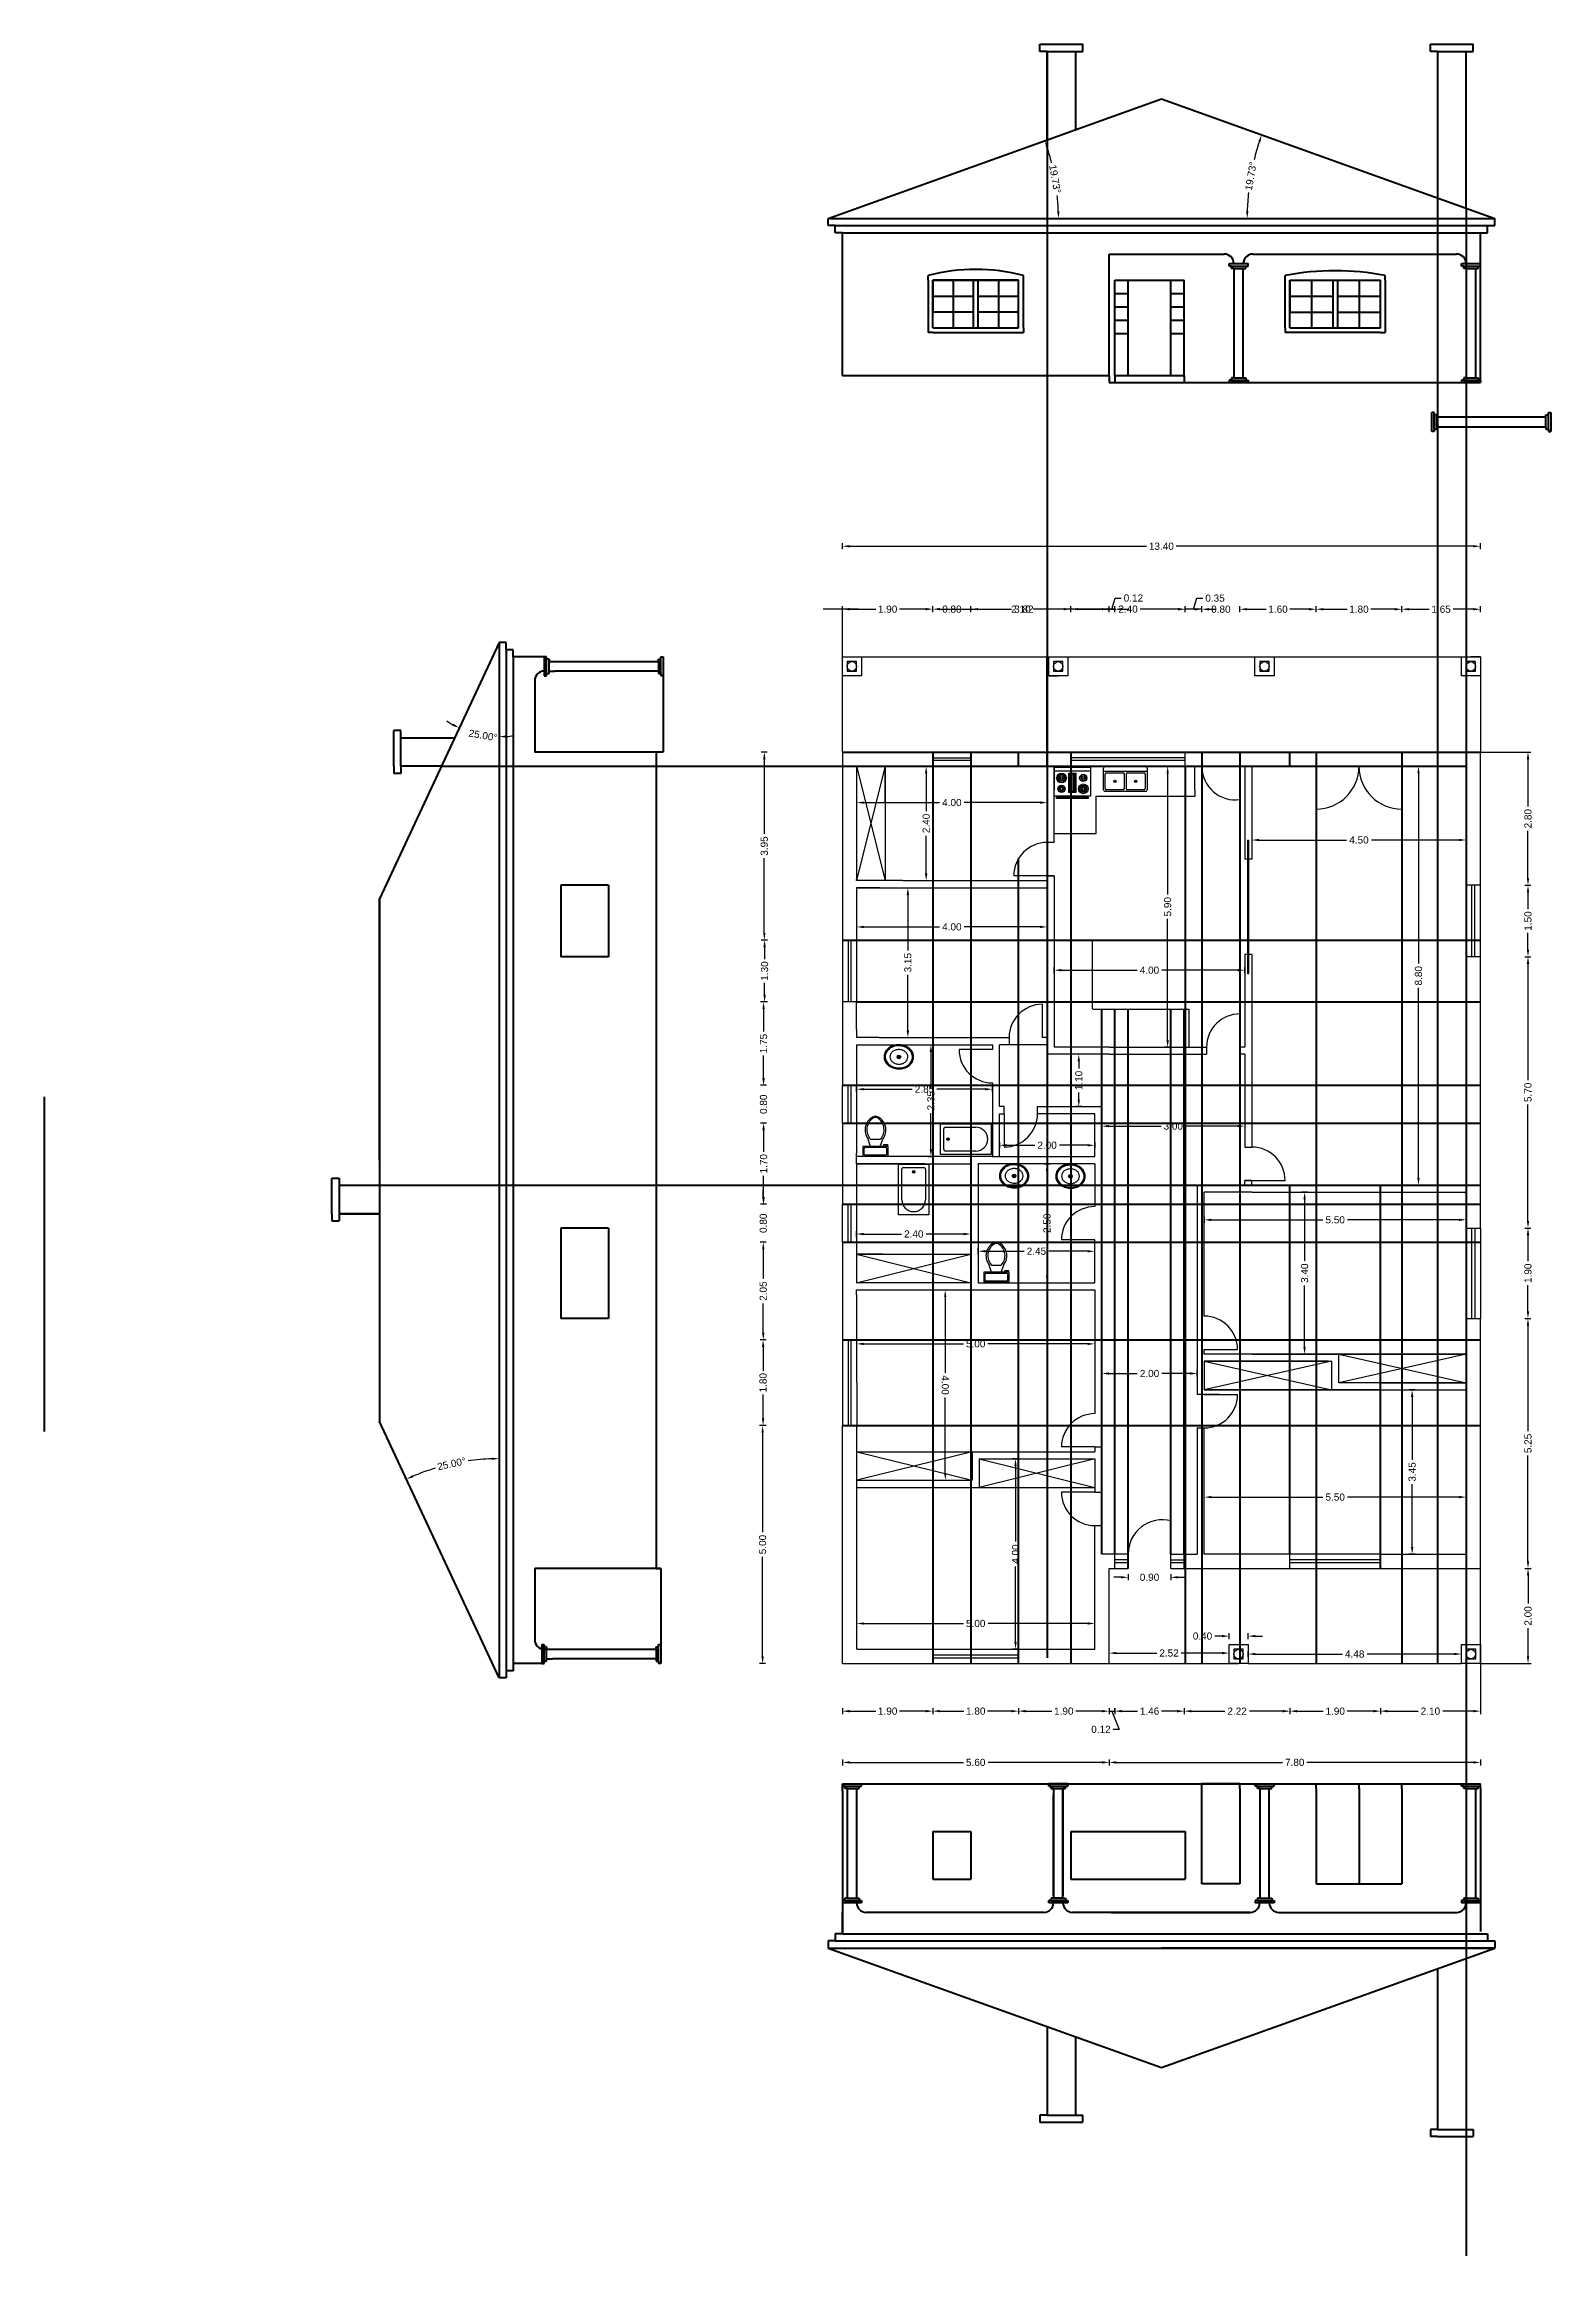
# Model space of a CAD drawing. Header units: millimetres. Extents: x 1315 to 1720, y -131 to -50.
# Drawn here: x 1525.63 to 1557.27, y -96.59 to -50.13 of the extents above; entities that cross this region are included whole.
import ezdxf

# ---------------------------------------------------------------- set-up
doc = ezdxf.new("R2010")
doc.units = ezdxf.units.MM
for name, color, linetype in [('Alçados', 50, 'Continuous'), ('cortes', 6, 'Continuous'), ('cotas', 1, 'Continuous')]:
    doc.layers.add(name, color=color, linetype=linetype)
doc.styles.get("Standard").update_dxf_attribs({"font": 'ARIALUNI.TTF', "height": 0.22})
doc.dimstyles.get("Standard").update_dxf_attribs({"dimtxt": 0.15, "dimasz": 0.15, "dimexe": 0.0625, "dimexo": 0.0625, "dimgap": 0.0625, "dimtad": 0, "dimzin": 0, "dimdsep": 46, "dimtxsty": 'Standard', "dimcen": 2.5, "dimclrd": 256, "dimclre": 256, "dimclrt": 256, "dimazin": 0, "dimtfac": 1, "dimtofl": 0, "dimtmove": 0, "dimatfit": 3, "dimfxl": 0.0625, "dimfxlon": 1, "dimtolj": 1, "dimtzin": 0, "dimlwd": -1, "dimlwe": -1, "dimarcsym": 0})

msp = doc.modelspace()

# ---------------------------------------------------------------- blocks, each defined once
blk = doc.blocks.new('*D96')
at = {"layer": 'cotas', "transparency": 16777216}
for p, q in [((1540.811, -64.997), (1540.686, -64.997)), ((1540.749, -65.147), (1540.749, -66.714)), ((1540.749, -68.797), (1540.749, -67.229)), ((1540.811, -68.947), (1540.686, -68.947))]:
    blk.add_line(p, q, dxfattribs=at)
at = {"layer": 'cotas', "lineweight": 100, "transparency": 16777216}
for points in [[(1540.724, -65.147), (1540.774, -65.147), (1540.749, -64.997)], [(1540.724, -68.797), (1540.774, -68.797), (1540.749, -68.947)]]:
    blk.add_solid(points, dxfattribs=at)
at = {"layer": 'Defpoints', "color": 0, "lineweight": 100, "transparency": 16777216}
for p in [(1542.388, -64.997), (1540.749, -68.947), (1542.388, -68.947)]:
    blk.add_point(p, dxfattribs=at)
at = {"layer": 'cotas', "transparency": 16777216, "insert": (1540.749, -66.972), "char_height": 0.15, "attachment_point": 5, "rotation": 90}
blk.add_mtext('\\A1;3.95', dxfattribs=at)
blk = doc.blocks.new('*D97')
at = {"layer": 'cotas', "transparency": 16777216}
for p, q in [((1540.818, -68.947), (1540.693, -68.947)), ((1540.755, -69.097), (1540.755, -69.346)), ((1540.755, -70.097), (1540.755, -69.847)), ((1540.818, -70.247), (1540.693, -70.247))]:
    blk.add_line(p, q, dxfattribs=at)
at = {"layer": 'cotas', "lineweight": 100, "transparency": 16777216}
for points in [[(1540.73, -69.097), (1540.78, -69.097), (1540.755, -68.947)], [(1540.73, -70.097), (1540.78, -70.097), (1540.755, -70.247)]]:
    blk.add_solid(points, dxfattribs=at)
at = {"layer": 'Defpoints', "color": 0, "lineweight": 100, "transparency": 16777216}
for p in [(1542.388, -68.947), (1540.755, -70.247), (1542.388, -70.247)]:
    blk.add_point(p, dxfattribs=at)
at = {"layer": 'cotas', "transparency": 16777216, "insert": (1540.755, -69.597), "char_height": 0.15, "attachment_point": 5, "rotation": 90}
blk.add_mtext('\\A1;1.30', dxfattribs=at)
blk = doc.blocks.new('*D98')
at = {"layer": 'cotas', "transparency": 16777216}
for p, q in [((1540.796, -70.247), (1540.671, -70.247)), ((1540.734, -70.397), (1540.734, -70.871)), ((1540.734, -71.847), (1540.734, -71.372)), ((1540.796, -71.997), (1540.671, -71.997))]:
    blk.add_line(p, q, dxfattribs=at)
at = {"layer": 'cotas', "lineweight": 100, "transparency": 16777216}
for points in [[(1540.709, -70.397), (1540.759, -70.397), (1540.734, -70.247)], [(1540.709, -71.847), (1540.759, -71.847), (1540.734, -71.997)]]:
    blk.add_solid(points, dxfattribs=at)
at = {"layer": 'Defpoints', "color": 0, "lineweight": 100, "transparency": 16777216}
for p in [(1542.388, -70.247), (1540.734, -71.997), (1542.388, -71.997)]:
    blk.add_point(p, dxfattribs=at)
at = {"layer": 'cotas', "transparency": 16777216, "insert": (1540.734, -71.122), "char_height": 0.15, "attachment_point": 5, "rotation": 90}
blk.add_mtext('\\A1;1.75', dxfattribs=at)
blk = doc.blocks.new('*D99')
at = {"layer": 'cotas', "transparency": 16777216}
for p, q in [((1540.776, -79.147), (1540.651, -79.147)), ((1540.713, -79.297), (1540.713, -81.389)), ((1540.713, -83.997), (1540.713, -81.904)), ((1540.776, -84.147), (1540.651, -84.147))]:
    blk.add_line(p, q, dxfattribs=at)
at = {"layer": 'cotas', "lineweight": 100, "transparency": 16777216}
for points in [[(1540.688, -79.297), (1540.738, -79.297), (1540.713, -79.147)], [(1540.688, -83.997), (1540.738, -83.997), (1540.713, -84.147)]]:
    blk.add_solid(points, dxfattribs=at)
at = {"layer": 'Defpoints', "color": 0, "lineweight": 100, "transparency": 16777216}
for p in [(1540.713, -79.147), (1542.389, -79.147), (1542.389, -84.147)]:
    blk.add_point(p, dxfattribs=at)
at = {"layer": 'cotas', "transparency": 16777216, "insert": (1540.713, -81.647), "char_height": 0.15, "attachment_point": 5, "rotation": 90}
blk.add_mtext('\\A1;5.00', dxfattribs=at)
blk = doc.blocks.new('*D100')
at = {"layer": 'cotas', "transparency": 16777216}
for p, q in [((1540.785, -77.347), (1540.66, -77.347)), ((1540.723, -77.497), (1540.723, -77.996)), ((1540.723, -78.997), (1540.723, -78.497)), ((1540.785, -79.147), (1540.66, -79.147))]:
    blk.add_line(p, q, dxfattribs=at)
at = {"layer": 'cotas', "lineweight": 100, "transparency": 16777216}
for points in [[(1540.698, -77.497), (1540.748, -77.497), (1540.723, -77.347)], [(1540.698, -78.997), (1540.748, -78.997), (1540.723, -79.147)]]:
    blk.add_solid(points, dxfattribs=at)
at = {"layer": 'Defpoints', "color": 0, "lineweight": 100, "transparency": 16777216}
for p in [(1540.723, -77.347), (1542.389, -77.347), (1542.389, -79.147)]:
    blk.add_point(p, dxfattribs=at)
at = {"layer": 'cotas', "transparency": 16777216, "insert": (1540.723, -78.247), "char_height": 0.15, "attachment_point": 5, "rotation": 90}
blk.add_mtext('\\A1;1.80', dxfattribs=at)
blk = doc.blocks.new('*D101')
at = {"layer": 'cotas', "transparency": 16777216}
for p, q in [((1540.79, -75.297), (1540.665, -75.297)), ((1540.727, -75.447), (1540.727, -76.063)), ((1540.727, -77.197), (1540.727, -76.581)), ((1540.79, -77.347), (1540.665, -77.347))]:
    blk.add_line(p, q, dxfattribs=at)
at = {"layer": 'cotas', "lineweight": 100, "transparency": 16777216}
for points in [[(1540.702, -75.447), (1540.752, -75.447), (1540.727, -75.297)], [(1540.702, -77.197), (1540.752, -77.197), (1540.727, -77.347)]]:
    blk.add_solid(points, dxfattribs=at)
at = {"layer": 'Defpoints', "color": 0, "lineweight": 100, "transparency": 16777216}
for p in [(1540.727, -75.297), (1542.388, -75.297), (1542.388, -77.347)]:
    blk.add_point(p, dxfattribs=at)
at = {"layer": 'cotas', "transparency": 16777216, "insert": (1540.727, -76.322), "char_height": 0.15, "attachment_point": 5, "rotation": 90}
blk.add_mtext('\\A1;2.05', dxfattribs=at)
blk = doc.blocks.new('*D102')
at = {"layer": 'cotas', "transparency": 16777216}
for p, q in [((1540.728, -74.347), (1540.728, -74.197)), ((1540.791, -74.497), (1540.666, -74.497)), ((1540.791, -75.297), (1540.666, -75.297)), ((1540.728, -75.447), (1540.728, -75.597))]:
    blk.add_line(p, q, dxfattribs=at)
at = {"layer": 'cotas', "lineweight": 100, "transparency": 16777216}
for points in [[(1540.703, -74.347), (1540.753, -74.347), (1540.728, -74.497)], [(1540.703, -75.447), (1540.753, -75.447), (1540.728, -75.297)]]:
    blk.add_solid(points, dxfattribs=at)
at = {"layer": 'Defpoints', "color": 0, "lineweight": 100, "transparency": 16777216}
for p in [(1540.728, -74.497), (1542.388, -74.497), (1542.388, -75.297)]:
    blk.add_point(p, dxfattribs=at)
at = {"layer": 'cotas', "transparency": 16777216, "insert": (1540.728, -74.897), "char_height": 0.15, "attachment_point": 5, "rotation": 90}
blk.add_mtext('\\A1;0.80', dxfattribs=at)
blk = doc.blocks.new('*D103')
at = {"layer": 'cotas', "transparency": 16777216}
for p, q in [((1540.794, -71.997), (1540.669, -71.997)), ((1540.732, -71.847), (1540.732, -71.697)), ((1540.794, -72.797), (1540.669, -72.797)), ((1540.732, -72.947), (1540.732, -73.097))]:
    blk.add_line(p, q, dxfattribs=at)
at = {"layer": 'cotas', "lineweight": 100, "transparency": 16777216}
for points in [[(1540.707, -71.847), (1540.757, -71.847), (1540.732, -71.997)], [(1540.707, -72.947), (1540.757, -72.947), (1540.732, -72.797)]]:
    blk.add_solid(points, dxfattribs=at)
at = {"layer": 'Defpoints', "color": 0, "lineweight": 100, "transparency": 16777216}
for p in [(1542.388, -71.997), (1540.732, -72.797), (1542.388, -72.797)]:
    blk.add_point(p, dxfattribs=at)
at = {"layer": 'cotas', "transparency": 16777216, "insert": (1540.732, -72.397), "char_height": 0.15, "attachment_point": 5, "rotation": 90}
blk.add_mtext('\\A1;0.80', dxfattribs=at)
blk = doc.blocks.new('*D92')
at = {"layer": 'cotas', "transparency": 16777216}
for p, q in [((1540.798, -72.797), (1540.673, -72.797)), ((1540.735, -72.947), (1540.735, -73.396)), ((1540.735, -74.347), (1540.735, -73.897)), ((1540.798, -74.497), (1540.673, -74.497))]:
    blk.add_line(p, q, dxfattribs=at)
at = {"layer": 'cotas', "lineweight": 100, "transparency": 16777216}
for points in [[(1540.71, -72.947), (1540.76, -72.947), (1540.735, -72.797)], [(1540.71, -74.347), (1540.76, -74.347), (1540.735, -74.497)]]:
    blk.add_solid(points, dxfattribs=at)
at = {"layer": 'Defpoints', "color": 0, "lineweight": 100, "transparency": 16777216}
for p in [(1540.735, -72.797), (1542.388, -72.797), (1542.388, -74.497)]:
    blk.add_point(p, dxfattribs=at)
at = {"layer": 'cotas', "transparency": 16777216, "insert": (1540.735, -73.647), "char_height": 0.15, "attachment_point": 5, "rotation": 90}
blk.add_mtext('\\A1;1.70', dxfattribs=at)
blk = doc.blocks.new('*D104')
at = {"layer": 'cotas', "transparency": 16777216}
for p, q in [((1542.388, -62.057), (1542.388, -61.932)), ((1542.538, -61.995), (1543.088, -61.995)), ((1544.138, -61.995), (1543.588, -61.995)), ((1544.288, -62.057), (1544.288, -61.932))]:
    blk.add_line(p, q, dxfattribs=at)
at = {"layer": 'cotas', "lineweight": 100, "transparency": 16777216}
for points in [[(1542.538, -61.97), (1542.538, -62.02), (1542.388, -61.995)], [(1544.138, -61.97), (1544.138, -62.02), (1544.288, -61.995)]]:
    blk.add_solid(points, dxfattribs=at)
at = {"layer": 'Defpoints', "color": 0, "lineweight": 100, "transparency": 16777216}
for p in [(1544.288, -61.995), (1542.388, -64.997), (1544.288, -64.997)]:
    blk.add_point(p, dxfattribs=at)
at = {"layer": 'cotas', "transparency": 16777216, "insert": (1543.338, -61.995), "char_height": 0.15, "attachment_point": 5}
blk.add_mtext('\\A1;1.90', dxfattribs=at)
blk = doc.blocks.new('*D105')
at = {"layer": 'cotas', "transparency": 16777216}
for p, q in [((1545.088, -62.057), (1545.088, -61.932)), ((1545.238, -61.995), (1545.879, -61.995)), ((1547.038, -61.995), (1546.396, -61.995)), ((1547.188, -62.057), (1547.188, -61.932))]:
    blk.add_line(p, q, dxfattribs=at)
at = {"layer": 'cotas', "lineweight": 100, "transparency": 16777216}
for points in [[(1545.238, -61.97), (1545.238, -62.02), (1545.088, -61.995)], [(1547.038, -61.97), (1547.038, -62.02), (1547.188, -61.995)]]:
    blk.add_solid(points, dxfattribs=at)
at = {"layer": 'Defpoints', "color": 0, "lineweight": 100, "transparency": 16777216}
for p in [(1547.188, -61.995), (1545.088, -64.997), (1547.188, -64.997)]:
    blk.add_point(p, dxfattribs=at)
at = {"layer": 'cotas', "transparency": 16777216, "insert": (1546.138, -61.995), "char_height": 0.15, "attachment_point": 5}
blk.add_mtext('\\A1;2.10', dxfattribs=at)
blk = doc.blocks.new('*D106')
at = {"layer": 'cotas', "transparency": 16777216}
for p, q in [((1547.188, -62.057), (1547.188, -61.932)), ((1547.338, -61.995), (1548.129, -61.995)), ((1549.438, -61.995), (1548.646, -61.995)), ((1549.588, -62.057), (1549.588, -61.932))]:
    blk.add_line(p, q, dxfattribs=at)
at = {"layer": 'cotas', "lineweight": 100, "transparency": 16777216}
for points in [[(1547.338, -61.97), (1547.338, -62.02), (1547.188, -61.995)], [(1549.438, -61.97), (1549.438, -62.02), (1549.588, -61.995)]]:
    blk.add_solid(points, dxfattribs=at)
at = {"layer": 'Defpoints', "color": 0, "lineweight": 100, "transparency": 16777216}
for p in [(1549.588, -61.995), (1547.188, -64.997), (1549.588, -64.997)]:
    blk.add_point(p, dxfattribs=at)
at = {"layer": 'cotas', "transparency": 16777216, "insert": (1548.388, -61.995), "char_height": 0.15, "attachment_point": 5}
blk.add_mtext('\\A1;2.40', dxfattribs=at)
blk = doc.blocks.new('*D93')
at = {"layer": 'cotas', "transparency": 16777216}
for p, q in [((1542.388, -60.736), (1542.388, -60.611)), ((1542.538, -60.674), (1548.779, -60.674)), ((1555.638, -60.674), (1549.396, -60.674)), ((1555.788, -60.736), (1555.788, -60.611))]:
    blk.add_line(p, q, dxfattribs=at)
at = {"layer": 'cotas', "lineweight": 100, "transparency": 16777216}
for points in [[(1542.538, -60.649), (1542.538, -60.699), (1542.388, -60.674)], [(1555.638, -60.649), (1555.638, -60.699), (1555.788, -60.674)]]:
    blk.add_solid(points, dxfattribs=at)
at = {"layer": 'Defpoints', "color": 0, "lineweight": 100, "transparency": 16777216}
for p in [(1542.388, -60.674), (1542.388, -64.997), (1555.788, -64.997)]:
    blk.add_point(p, dxfattribs=at)
at = {"layer": 'cotas', "transparency": 16777216, "insert": (1549.088, -60.674), "char_height": 0.15, "attachment_point": 5}
blk.add_mtext('\\A1;13.40', dxfattribs=at)
blk = doc.blocks.new('*D107')
at = {"layer": 'cotas', "transparency": 16777216}
for p, q in [((1556.725, -64.997), (1556.85, -64.997)), ((1556.788, -65.147), (1556.788, -66.138)), ((1556.788, -67.647), (1556.788, -66.655)), ((1556.725, -67.797), (1556.85, -67.797))]:
    blk.add_line(p, q, dxfattribs=at)
at = {"layer": 'cotas', "lineweight": 100, "transparency": 16777216}
for points in [[(1556.763, -65.147), (1556.813, -65.147), (1556.788, -64.997)], [(1556.763, -67.647), (1556.813, -67.647), (1556.788, -67.797)]]:
    blk.add_solid(points, dxfattribs=at)
at = {"layer": 'Defpoints', "color": 0, "lineweight": 100, "transparency": 16777216}
for p in [(1555.788, -64.997), (1555.788, -67.797), (1556.788, -67.797)]:
    blk.add_point(p, dxfattribs=at)
at = {"layer": 'cotas', "transparency": 16777216, "insert": (1556.788, -66.397), "char_height": 0.15, "attachment_point": 5, "rotation": 90}
blk.add_mtext('\\A1;2.80', dxfattribs=at)
blk = doc.blocks.new('*D108')
at = {"layer": 'cotas', "transparency": 16777216}
for p, q in [((1556.725, -67.797), (1556.85, -67.797)), ((1556.788, -67.947), (1556.788, -68.296)), ((1556.788, -69.147), (1556.788, -68.797)), ((1556.725, -69.297), (1556.85, -69.297))]:
    blk.add_line(p, q, dxfattribs=at)
at = {"layer": 'cotas', "lineweight": 100, "transparency": 16777216}
for points in [[(1556.763, -67.947), (1556.813, -67.947), (1556.788, -67.797)], [(1556.763, -69.147), (1556.813, -69.147), (1556.788, -69.297)]]:
    blk.add_solid(points, dxfattribs=at)
at = {"layer": 'Defpoints', "color": 0, "lineweight": 100, "transparency": 16777216}
for p in [(1555.788, -67.797), (1555.788, -69.297), (1556.788, -69.297)]:
    blk.add_point(p, dxfattribs=at)
at = {"layer": 'cotas', "transparency": 16777216, "insert": (1556.788, -68.547), "char_height": 0.15, "attachment_point": 5, "rotation": 90}
blk.add_mtext('\\A1;1.50', dxfattribs=at)
blk = doc.blocks.new('*D94')
at = {"layer": 'cotas', "transparency": 16777216}
for p, q in [((1556.725, -69.297), (1556.85, -69.297)), ((1556.788, -69.447), (1556.788, -71.889)), ((1556.788, -74.847), (1556.788, -72.404)), ((1556.725, -74.997), (1556.85, -74.997))]:
    blk.add_line(p, q, dxfattribs=at)
at = {"layer": 'cotas', "lineweight": 100, "transparency": 16777216}
for points in [[(1556.763, -69.447), (1556.813, -69.447), (1556.788, -69.297)], [(1556.763, -74.847), (1556.813, -74.847), (1556.788, -74.997)]]:
    blk.add_solid(points, dxfattribs=at)
at = {"layer": 'Defpoints', "color": 0, "lineweight": 100, "transparency": 16777216}
for p in [(1555.788, -69.297), (1555.788, -74.997), (1556.788, -74.997)]:
    blk.add_point(p, dxfattribs=at)
at = {"layer": 'cotas', "transparency": 16777216, "insert": (1556.788, -72.147), "char_height": 0.15, "attachment_point": 5, "rotation": 90}
blk.add_mtext('\\A1;5.70', dxfattribs=at)
blk = doc.blocks.new('*D95')
at = {"layer": 'cotas', "transparency": 16777216}
for p, q in [((1556.725, -74.997), (1556.85, -74.997)), ((1556.725, -76.897), (1556.85, -76.897))]:
    blk.add_line(p, q, dxfattribs=at)
at = {"layer": 'cotas', "lineweight": -2, "transparency": 16777216}
for p, q in [((1556.788, -75.147), (1556.788, -75.696)), ((1556.788, -76.747), (1556.788, -76.197))]:
    blk.add_line(p, q, dxfattribs=at)
at = {"layer": 'cotas', "lineweight": 100, "transparency": 16777216}
for points in [[(1556.763, -75.147), (1556.813, -75.147), (1556.788, -74.997)], [(1556.763, -76.747), (1556.813, -76.747), (1556.788, -76.897)]]:
    blk.add_solid(points, dxfattribs=at)
at = {"layer": 'Defpoints', "color": 0, "lineweight": 100, "transparency": 16777216}
for p in [(1555.788, -74.997), (1555.788, -76.897), (1556.788, -76.897)]:
    blk.add_point(p, dxfattribs=at)
at = {"layer": 'cotas', "transparency": 16777216, "insert": (1556.788, -75.947), "char_height": 0.15, "attachment_point": 5, "rotation": 90}
blk.add_mtext('\\A1;1.90', dxfattribs=at)
blk = doc.blocks.new('*D109')
at = {"layer": 'cotas', "transparency": 16777216}
for p, q in [((1556.725, -76.897), (1556.85, -76.897)), ((1556.788, -77.047), (1556.788, -79.264)), ((1556.788, -81.997), (1556.788, -79.779)), ((1556.725, -82.147), (1556.85, -82.147))]:
    blk.add_line(p, q, dxfattribs=at)
at = {"layer": 'cotas', "lineweight": 100, "transparency": 16777216}
for points in [[(1556.763, -77.047), (1556.813, -77.047), (1556.788, -76.897)], [(1556.763, -81.997), (1556.813, -81.997), (1556.788, -82.147)]]:
    blk.add_solid(points, dxfattribs=at)
at = {"layer": 'Defpoints', "color": 0, "lineweight": 100, "transparency": 16777216}
for p in [(1555.788, -76.897), (1555.788, -82.147), (1556.788, -82.147)]:
    blk.add_point(p, dxfattribs=at)
at = {"layer": 'cotas', "transparency": 16777216, "insert": (1556.788, -79.522), "char_height": 0.15, "attachment_point": 5, "rotation": 90}
blk.add_mtext('\\A1;5.25', dxfattribs=at)
blk = doc.blocks.new('*D110')
at = {"layer": 'cotas', "transparency": 16777216}
for p, q in [((1556.727, -82.147), (1556.852, -82.147)), ((1556.789, -82.297), (1556.789, -82.888)), ((1556.789, -83.997), (1556.789, -83.405)), ((1556.727, -84.147), (1556.852, -84.147))]:
    blk.add_line(p, q, dxfattribs=at)
at = {"layer": 'cotas', "lineweight": 100, "transparency": 16777216}
for points in [[(1556.764, -82.297), (1556.814, -82.297), (1556.789, -82.147)], [(1556.764, -83.997), (1556.814, -83.997), (1556.789, -84.147)]]:
    blk.add_solid(points, dxfattribs=at)
at = {"layer": 'Defpoints', "color": 0, "lineweight": 100, "transparency": 16777216}
for p in [(1555.788, -82.147), (1555.789, -84.147), (1556.789, -84.147)]:
    blk.add_point(p, dxfattribs=at)
at = {"layer": 'cotas', "transparency": 16777216, "insert": (1556.789, -83.147), "char_height": 0.15, "attachment_point": 5, "rotation": 90}
blk.add_mtext('\\A1;2.00', dxfattribs=at)
blk = doc.blocks.new('*D111')
at = {"layer": 'cotas', "transparency": 16777216}
for p, q in [((1550.909, -84.009), (1550.909, -83.884)), ((1551.059, -83.947), (1552.889, -83.947)), ((1555.239, -83.947), (1553.41, -83.947)), ((1555.389, -84.009), (1555.389, -83.884))]:
    blk.add_line(p, q, dxfattribs=at)
at = {"layer": 'cotas', "lineweight": 100, "transparency": 16777216}
for points in [[(1551.059, -83.922), (1551.059, -83.972), (1550.909, -83.947)], [(1555.239, -83.922), (1555.239, -83.972), (1555.389, -83.947)]]:
    blk.add_solid(points, dxfattribs=at)
at = {"layer": 'Defpoints', "color": 0, "lineweight": 100, "transparency": 16777216}
for p in [(1555.389, -83.947), (1550.909, -84.147), (1555.389, -84.147)]:
    blk.add_point(p, dxfattribs=at)
at = {"layer": 'cotas', "transparency": 16777216, "insert": (1553.149, -83.947), "char_height": 0.15, "attachment_point": 5}
blk.add_mtext('\\A1;4.48', dxfattribs=at)
blk = doc.blocks.new('*D112')
at = {"layer": 'cotas', "transparency": 16777216}
for p, q in [((1547.989, -83.989), (1547.989, -83.864)), ((1548.139, -83.927), (1548.992, -83.927)), ((1550.359, -83.927), (1549.507, -83.927)), ((1550.509, -83.989), (1550.509, -83.864))]:
    blk.add_line(p, q, dxfattribs=at)
at = {"layer": 'cotas', "lineweight": 100, "transparency": 16777216}
for points in [[(1548.139, -83.902), (1548.139, -83.952), (1547.989, -83.927)], [(1550.359, -83.902), (1550.359, -83.952), (1550.509, -83.927)]]:
    blk.add_solid(points, dxfattribs=at)
at = {"layer": 'Defpoints', "color": 0, "lineweight": 100, "transparency": 16777216}
for p in [(1550.509, -83.927), (1547.989, -84.147), (1550.509, -84.147)]:
    blk.add_point(p, dxfattribs=at)
at = {"layer": 'cotas', "transparency": 16777216, "insert": (1549.249, -83.927), "char_height": 0.15, "attachment_point": 5}
blk.add_mtext('\\A1;2.52', dxfattribs=at)
blk = doc.blocks.new('*D113')
at = {"layer": 'cotas', "transparency": 16777216}
for p, q in [((1548.239, -82.335), (1548.089, -82.335)), ((1548.389, -82.272), (1548.389, -82.397)), ((1549.289, -82.272), (1549.289, -82.397)), ((1549.439, -82.335), (1549.589, -82.335))]:
    blk.add_line(p, q, dxfattribs=at)
at = {"layer": 'cotas', "lineweight": 100, "transparency": 16777216}
for points in [[(1548.239, -82.31), (1548.239, -82.36), (1548.389, -82.335)], [(1549.439, -82.31), (1549.439, -82.36), (1549.289, -82.335)]]:
    blk.add_solid(points, dxfattribs=at)
at = {"layer": 'Defpoints', "color": 0, "lineweight": 100, "transparency": 16777216}
for p in [(1548.389, -82.147), (1549.289, -82.147), (1549.289, -82.335)]:
    blk.add_point(p, dxfattribs=at)
at = {"layer": 'cotas', "transparency": 16777216, "insert": (1548.839, -82.335), "char_height": 0.15, "attachment_point": 5}
blk.add_mtext('\\A1;0.90', dxfattribs=at)
blk = doc.blocks.new('*D114')
at = {"layer": 'cotas', "transparency": 16777216}
for p, q in [((1549.989, -80.712), (1549.989, -80.587)), ((1550.139, -80.65), (1552.482, -80.65)), ((1555.339, -80.65), (1552.997, -80.65)), ((1555.489, -80.712), (1555.489, -80.587))]:
    blk.add_line(p, q, dxfattribs=at)
at = {"layer": 'cotas', "lineweight": 100, "transparency": 16777216}
for points in [[(1550.139, -80.625), (1550.139, -80.675), (1549.989, -80.65)], [(1555.339, -80.625), (1555.339, -80.675), (1555.489, -80.65)]]:
    blk.add_solid(points, dxfattribs=at)
at = {"layer": 'Defpoints', "color": 0, "lineweight": 100, "transparency": 16777216}
for p in [(1555.489, -80.65), (1549.989, -81.847), (1555.489, -81.847)]:
    blk.add_point(p, dxfattribs=at)
at = {"layer": 'cotas', "transparency": 16777216, "insert": (1552.739, -80.65), "char_height": 0.15, "attachment_point": 5}
blk.add_mtext('\\A1;5.50', dxfattribs=at)
blk = doc.blocks.new('*D115')
at = {"layer": 'cotas', "transparency": 16777216}
for p, q in [((1554.417, -78.397), (1554.292, -78.397)), ((1554.355, -78.547), (1554.355, -79.864)), ((1554.355, -81.697), (1554.355, -80.379)), ((1554.417, -81.847), (1554.292, -81.847))]:
    blk.add_line(p, q, dxfattribs=at)
at = {"layer": 'cotas', "lineweight": 100, "transparency": 16777216}
for points in [[(1554.33, -78.547), (1554.38, -78.547), (1554.355, -78.397)], [(1554.33, -81.697), (1554.38, -81.697), (1554.355, -81.847)]]:
    blk.add_solid(points, dxfattribs=at)
at = {"layer": 'Defpoints', "color": 0, "lineweight": 100, "transparency": 16777216}
for p in [(1555.489, -78.397), (1554.355, -81.847), (1555.489, -81.847)]:
    blk.add_point(p, dxfattribs=at)
at = {"layer": 'cotas', "transparency": 16777216, "insert": (1554.355, -80.122), "char_height": 0.15, "attachment_point": 5, "rotation": 90}
blk.add_mtext('\\A1;3.45', dxfattribs=at)
blk = doc.blocks.new('*D116')
at = {"layer": 'cotas', "transparency": 16777216}
for p, q in [((1547.838, -72.793), (1547.838, -72.918)), ((1547.988, -72.856), (1549.081, -72.856)), ((1550.688, -72.856), (1549.595, -72.856)), ((1550.838, -72.793), (1550.838, -72.918))]:
    blk.add_line(p, q, dxfattribs=at)
at = {"layer": 'cotas', "lineweight": 100, "transparency": 16777216}
for points in [[(1547.988, -72.831), (1547.988, -72.881), (1547.838, -72.856)], [(1550.688, -72.831), (1550.688, -72.881), (1550.838, -72.856)]]:
    blk.add_solid(points, dxfattribs=at)
at = {"layer": 'Defpoints', "color": 0, "lineweight": 100, "transparency": 16777216}
for p in [(1547.838, -72.447), (1550.838, -72.447), (1550.838, -72.856)]:
    blk.add_point(p, dxfattribs=at)
at = {"layer": 'cotas', "transparency": 16777216, "insert": (1549.338, -72.856), "char_height": 0.15, "attachment_point": 5}
blk.add_mtext('\\A1;3.00', dxfattribs=at)
blk = doc.blocks.new('*D117')
at = {"layer": 'cotas', "transparency": 16777216}
for p, q in [((1547.416, -71.347), (1547.291, -71.347)), ((1547.353, -71.497), (1547.353, -71.646)), ((1547.416, -72.447), (1547.291, -72.447)), ((1547.353, -72.297), (1547.353, -72.147))]:
    blk.add_line(p, q, dxfattribs=at)
at = {"layer": 'cotas', "lineweight": 100, "transparency": 16777216}
for points in [[(1547.328, -71.497), (1547.378, -71.497), (1547.353, -71.347)], [(1547.328, -72.297), (1547.378, -72.297), (1547.353, -72.447)]]:
    blk.add_solid(points, dxfattribs=at)
at = {"layer": 'Defpoints', "color": 0, "lineweight": 100, "transparency": 16777216}
for p in [(1547.353, -71.347), (1547.838, -71.347), (1547.838, -72.447)]:
    blk.add_point(p, dxfattribs=at)
at = {"layer": 'cotas', "transparency": 16777216, "insert": (1547.353, -71.897), "char_height": 0.15, "attachment_point": 5, "rotation": 90}
blk.add_mtext('\\A1;1.10', dxfattribs=at)
blk = doc.blocks.new('*D118')
at = {"layer": 'cotas', "transparency": 16777216}
for p, q in [((1545.688, -73.196), (1545.688, -73.321)), ((1545.838, -73.258), (1546.429, -73.258)), ((1547.538, -73.258), (1546.946, -73.258)), ((1547.688, -73.196), (1547.688, -73.321))]:
    blk.add_line(p, q, dxfattribs=at)
at = {"layer": 'cotas', "lineweight": 100, "transparency": 16777216}
for points in [[(1545.838, -73.233), (1545.838, -73.283), (1545.688, -73.258)], [(1547.538, -73.233), (1547.538, -73.283), (1547.688, -73.258)]]:
    blk.add_solid(points, dxfattribs=at)
at = {"layer": 'Defpoints', "color": 0, "lineweight": 100, "transparency": 16777216}
for p in [(1545.688, -72.597), (1547.688, -72.597), (1547.688, -73.258)]:
    blk.add_point(p, dxfattribs=at)
at = {"layer": 'cotas', "transparency": 16777216, "insert": (1546.688, -73.258), "char_height": 0.15, "attachment_point": 5}
blk.add_mtext('\\A1;2.00', dxfattribs=at)
blk = doc.blocks.new('*D119')
at = {"layer": 'cotas', "transparency": 16777216}
for p, q in [((1544.085, -65.297), (1544.21, -65.297)), ((1544.148, -65.447), (1544.148, -66.238)), ((1544.148, -67.547), (1544.148, -66.755)), ((1544.085, -67.697), (1544.21, -67.697))]:
    blk.add_line(p, q, dxfattribs=at)
at = {"layer": 'cotas', "lineweight": 100, "transparency": 16777216}
for points in [[(1544.123, -65.447), (1544.173, -65.447), (1544.148, -65.297)], [(1544.123, -67.547), (1544.173, -67.547), (1544.148, -67.697)]]:
    blk.add_solid(points, dxfattribs=at)
at = {"layer": 'Defpoints', "color": 0, "lineweight": 100, "transparency": 16777216}
for p in [(1543.288, -65.297), (1543.288, -67.697), (1544.148, -67.697)]:
    blk.add_point(p, dxfattribs=at)
at = {"layer": 'cotas', "transparency": 16777216, "insert": (1544.148, -66.497), "char_height": 0.15, "attachment_point": 5, "rotation": 90}
blk.add_mtext('\\A1;2.40', dxfattribs=at)
blk = doc.blocks.new('*D120')
at = {"layer": 'cotas', "transparency": 16777216}
for p, q in [((1542.688, -65.997), (1542.688, -66.122)), ((1542.838, -66.059), (1544.428, -66.059)), ((1546.538, -66.059), (1544.948, -66.059)), ((1546.688, -65.997), (1546.688, -66.122))]:
    blk.add_line(p, q, dxfattribs=at)
at = {"layer": 'cotas', "lineweight": 100, "transparency": 16777216}
for points in [[(1542.838, -66.034), (1542.838, -66.084), (1542.688, -66.059)], [(1546.538, -66.034), (1546.538, -66.084), (1546.688, -66.059)]]:
    blk.add_solid(points, dxfattribs=at)
at = {"layer": 'Defpoints', "color": 0, "lineweight": 100, "transparency": 16777216}
for p in [(1542.688, -65.297), (1546.688, -65.297), (1546.688, -66.059)]:
    blk.add_point(p, dxfattribs=at)
at = {"layer": 'cotas', "transparency": 16777216, "insert": (1544.688, -66.059), "char_height": 0.15, "attachment_point": 5}
blk.add_mtext('\\A1;4.00', dxfattribs=at)
blk = doc.blocks.new('*D121')
at = {"layer": 'cotas', "transparency": 16777216}
for p, q in [((1549.282, -65.297), (1549.157, -65.297)), ((1549.22, -65.447), (1549.22, -67.989)), ((1549.22, -71.047), (1549.22, -68.504)), ((1549.282, -71.197), (1549.157, -71.197))]:
    blk.add_line(p, q, dxfattribs=at)
at = {"layer": 'cotas', "lineweight": 100, "transparency": 16777216}
for points in [[(1549.195, -65.447), (1549.245, -65.447), (1549.22, -65.297)], [(1549.195, -71.047), (1549.245, -71.047), (1549.22, -71.197)]]:
    blk.add_solid(points, dxfattribs=at)
at = {"layer": 'Defpoints', "color": 0, "lineweight": 100, "transparency": 16777216}
for p in [(1549.938, -65.297), (1549.22, -71.197), (1549.938, -71.197)]:
    blk.add_point(p, dxfattribs=at)
at = {"layer": 'cotas', "transparency": 16777216, "insert": (1549.22, -68.247), "char_height": 0.15, "attachment_point": 5, "rotation": 90}
blk.add_mtext('\\A1;5.90', dxfattribs=at)
blk = doc.blocks.new('*D122')
at = {"layer": 'cotas', "transparency": 16777216}
for p, q in [((1546.838, -69.642), (1546.838, -69.517)), ((1546.988, -69.58), (1548.578, -69.58)), ((1550.688, -69.58), (1549.098, -69.58)), ((1550.838, -69.642), (1550.838, -69.517))]:
    blk.add_line(p, q, dxfattribs=at)
at = {"layer": 'cotas', "lineweight": 100, "transparency": 16777216}
for points in [[(1546.988, -69.555), (1546.988, -69.605), (1546.838, -69.58)], [(1550.688, -69.555), (1550.688, -69.605), (1550.838, -69.58)]]:
    blk.add_solid(points, dxfattribs=at)
at = {"layer": 'Defpoints', "color": 0, "lineweight": 100, "transparency": 16777216}
for p in [(1550.838, -69.58), (1546.838, -71.197), (1550.838, -71.197)]:
    blk.add_point(p, dxfattribs=at)
at = {"layer": 'cotas', "transparency": 16777216, "insert": (1548.838, -69.58), "char_height": 0.15, "attachment_point": 5}
blk.add_mtext('\\A1;4.00', dxfattribs=at)
blk = doc.blocks.new('*D123')
at = {"layer": 'cotas', "transparency": 16777216}
for p, q in [((1550.988, -66.783), (1550.988, -66.908)), ((1551.138, -66.845), (1552.978, -66.845)), ((1555.338, -66.845), (1553.498, -66.845)), ((1555.488, -66.783), (1555.488, -66.908))]:
    blk.add_line(p, q, dxfattribs=at)
at = {"layer": 'cotas', "lineweight": 100, "transparency": 16777216}
for points in [[(1551.138, -66.82), (1551.138, -66.87), (1550.988, -66.845)], [(1555.338, -66.82), (1555.338, -66.87), (1555.488, -66.845)]]:
    blk.add_solid(points, dxfattribs=at)
at = {"layer": 'Defpoints', "color": 0, "lineweight": 100, "transparency": 16777216}
for p in [(1550.988, -66.274), (1555.488, -66.274), (1555.488, -66.845)]:
    blk.add_point(p, dxfattribs=at)
at = {"layer": 'cotas', "transparency": 16777216, "insert": (1553.238, -66.845), "char_height": 0.15, "attachment_point": 5}
blk.add_mtext('\\A1;4.50', dxfattribs=at)
blk = doc.blocks.new('*D124')
at = {"layer": 'cotas', "color": 0, "transparency": 16777216}
for p, q in [((1554.551, -65.297), (1554.426, -65.297)), ((1554.488, -65.447), (1554.488, -69.439)), ((1554.488, -73.947), (1554.488, -69.954)), ((1554.551, -74.097), (1554.426, -74.097))]:
    blk.add_line(p, q, dxfattribs=at)
at = {"layer": 'cotas', "color": 0, "lineweight": 100, "transparency": 16777216}
for points in [[(1554.463, -65.447), (1554.513, -65.447), (1554.488, -65.297)], [(1554.463, -73.947), (1554.513, -73.947), (1554.488, -74.097)]]:
    blk.add_solid(points, dxfattribs=at)
at = {"layer": 'Defpoints', "color": 0, "lineweight": 100, "transparency": 16777216}
for p in [(1555.488, -65.297), (1554.488, -74.097), (1555.488, -74.097)]:
    blk.add_point(p, dxfattribs=at)
at = {"layer": 'cotas', "transparency": 16777216, "insert": (1554.488, -69.697), "char_height": 0.15, "attachment_point": 5, "rotation": 90}
blk.add_mtext('\\A1;8.80', dxfattribs=at)
blk = doc.blocks.new('*D125')
at = {"layer": 'cotas', "transparency": 16777216}
for p, q in [((1552.158, -74.247), (1552.033, -74.247)), ((1552.096, -74.397), (1552.096, -75.689)), ((1552.096, -77.497), (1552.096, -76.204)), ((1552.158, -77.647), (1552.033, -77.647))]:
    blk.add_line(p, q, dxfattribs=at)
at = {"layer": 'cotas', "lineweight": 100, "transparency": 16777216}
for points in [[(1552.071, -74.397), (1552.121, -74.397), (1552.096, -74.247)], [(1552.071, -77.497), (1552.121, -77.497), (1552.096, -77.647)]]:
    blk.add_solid(points, dxfattribs=at)
at = {"layer": 'Defpoints', "color": 0, "lineweight": 100, "transparency": 16777216}
for p in [(1552.096, -74.247), (1552.738, -74.247), (1552.738, -77.647)]:
    blk.add_point(p, dxfattribs=at)
at = {"layer": 'cotas', "transparency": 16777216, "insert": (1552.096, -75.947), "char_height": 0.15, "attachment_point": 5, "rotation": 90}
blk.add_mtext('\\A1;3.40', dxfattribs=at)
blk = doc.blocks.new('*D126')
at = {"layer": 'cotas', "transparency": 16777216}
for p, q in [((1542.689, -83.368), (1542.689, -83.243)), ((1542.839, -83.305), (1544.932, -83.305)), ((1547.539, -83.305), (1545.447, -83.305)), ((1547.689, -83.368), (1547.689, -83.243))]:
    blk.add_line(p, q, dxfattribs=at)
at = {"layer": 'cotas', "lineweight": 100, "transparency": 16777216}
for points in [[(1542.839, -83.28), (1542.839, -83.33), (1542.689, -83.305)], [(1547.539, -83.28), (1547.539, -83.33), (1547.689, -83.305)]]:
    blk.add_solid(points, dxfattribs=at)
at = {"layer": 'Defpoints', "color": 0, "lineweight": 100, "transparency": 16777216}
for p in [(1547.689, -83.305), (1542.689, -83.847), (1547.689, -83.847)]:
    blk.add_point(p, dxfattribs=at)
at = {"layer": 'cotas', "transparency": 16777216, "insert": (1545.189, -83.305), "char_height": 0.15, "attachment_point": 5}
blk.add_mtext('\\A1;5.00', dxfattribs=at)
blk = doc.blocks.new('*D127')
at = {"layer": 'cotas', "transparency": 16777216}
for p, q in [((1546.088, -79.847), (1545.963, -79.847)), ((1546.025, -79.997), (1546.025, -81.586)), ((1546.025, -83.697), (1546.025, -82.107)), ((1546.088, -83.847), (1545.963, -83.847))]:
    blk.add_line(p, q, dxfattribs=at)
at = {"layer": 'cotas', "lineweight": 100, "transparency": 16777216}
for points in [[(1546, -79.997), (1546.05, -79.997), (1546.025, -79.847)], [(1546, -83.697), (1546.05, -83.697), (1546.025, -83.847)]]:
    blk.add_solid(points, dxfattribs=at)
at = {"layer": 'Defpoints', "color": 0, "lineweight": 100, "transparency": 16777216}
for p in [(1547.689, -79.847), (1546.025, -83.847), (1547.689, -83.847)]:
    blk.add_point(p, dxfattribs=at)
at = {"layer": 'cotas', "transparency": 16777216, "insert": (1546.025, -81.847), "char_height": 0.15, "attachment_point": 5, "rotation": 90}
blk.add_mtext('\\A1;4.00', dxfattribs=at)
blk = doc.blocks.new('*D128')
at = {"layer": 'cotas', "transparency": 16777216}
for p, q in [((1544.486, -76.296), (1544.611, -76.296)), ((1544.549, -76.446), (1544.549, -78.036)), ((1544.55, -80.146), (1544.549, -78.556)), ((1544.488, -80.296), (1544.613, -80.296))]:
    blk.add_line(p, q, dxfattribs=at)
at = {"layer": 'cotas', "lineweight": 100, "transparency": 16777216}
for points in [[(1544.574, -76.446), (1544.524, -76.446), (1544.548, -76.296)], [(1544.575, -80.146), (1544.525, -80.146), (1544.55, -80.296)]]:
    blk.add_solid(points, dxfattribs=at)
at = {"layer": 'Defpoints', "color": 0, "lineweight": 100, "transparency": 16777216}
for p in [(1542.688, -76.297), (1544.548, -76.296), (1542.689, -80.297)]:
    blk.add_point(p, dxfattribs=at)
at = {"layer": 'cotas', "transparency": 16777216, "insert": (1544.549, -78.296), "char_height": 0.15, "attachment_point": 5, "rotation": 270.0236}
blk.add_mtext('\\A1;4.00', dxfattribs=at)
blk = doc.blocks.new('*D129')
at = {"layer": 'cotas', "transparency": 16777216}
for p, q in [((1542.688, -77.368), (1542.688, -77.493)), ((1542.838, -77.431), (1544.93, -77.431)), ((1547.538, -77.431), (1545.445, -77.431)), ((1547.688, -77.368), (1547.688, -77.493))]:
    blk.add_line(p, q, dxfattribs=at)
at = {"layer": 'cotas', "lineweight": 100, "transparency": 16777216}
for points in [[(1542.838, -77.406), (1542.838, -77.456), (1542.688, -77.431)], [(1547.538, -77.406), (1547.538, -77.456), (1547.688, -77.431)]]:
    blk.add_solid(points, dxfattribs=at)
at = {"layer": 'Defpoints', "color": 0, "lineweight": 100, "transparency": 16777216}
for p in [(1542.688, -76.297), (1547.688, -76.297), (1547.688, -77.431)]:
    blk.add_point(p, dxfattribs=at)
at = {"layer": 'cotas', "transparency": 16777216, "insert": (1545.188, -77.431), "char_height": 0.15, "attachment_point": 5}
blk.add_mtext('\\A1;5.00', dxfattribs=at)
blk = doc.blocks.new('*D130')
at = {"layer": 'cotas', "transparency": 16777216}
for p, q in [((1542.688, -75.186), (1542.688, -75.061)), ((1542.838, -75.123), (1543.629, -75.123)), ((1544.938, -75.123), (1544.146, -75.123)), ((1545.088, -75.186), (1545.088, -75.061))]:
    blk.add_line(p, q, dxfattribs=at)
at = {"layer": 'cotas', "lineweight": 100, "transparency": 16777216}
for points in [[(1542.838, -75.098), (1542.838, -75.148), (1542.688, -75.123)], [(1544.938, -75.098), (1544.938, -75.148), (1545.088, -75.123)]]:
    blk.add_solid(points, dxfattribs=at)
at = {"layer": 'Defpoints', "color": 0, "lineweight": 100, "transparency": 16777216}
for p in [(1545.088, -75.123), (1542.688, -75.547), (1545.088, -75.547)]:
    blk.add_point(p, dxfattribs=at)
at = {"layer": 'cotas', "transparency": 16777216, "insert": (1543.888, -75.123), "char_height": 0.15, "attachment_point": 5}
blk.add_mtext('\\A1;2.40', dxfattribs=at)
blk = doc.blocks.new('*D131')
at = {"layer": 'cotas', "transparency": 16777216}
for p, q in [((1546.624, -73.647), (1546.749, -73.647)), ((1546.686, -73.797), (1546.686, -74.638)), ((1546.686, -75.997), (1546.686, -75.155)), ((1546.624, -76.147), (1546.749, -76.147))]:
    blk.add_line(p, q, dxfattribs=at)
at = {"layer": 'cotas', "lineweight": 100, "transparency": 16777216}
for points in [[(1546.661, -73.797), (1546.711, -73.797), (1546.686, -73.647)], [(1546.661, -75.997), (1546.711, -75.997), (1546.686, -76.147)]]:
    blk.add_solid(points, dxfattribs=at)
at = {"layer": 'Defpoints', "color": 0, "lineweight": 100, "transparency": 16777216}
for p in [(1545.238, -73.647), (1545.238, -76.147), (1546.686, -76.147)]:
    blk.add_point(p, dxfattribs=at)
at = {"layer": 'cotas', "transparency": 16777216, "insert": (1546.686, -74.897), "char_height": 0.15, "attachment_point": 5, "rotation": 90}
blk.add_mtext('\\A1;2.50', dxfattribs=at)
blk = doc.blocks.new('*D132')
at = {"layer": 'cotas', "transparency": 16777216}
for p, q in [((1545.238, -75.547), (1545.238, -75.422)), ((1545.388, -75.485), (1546.204, -75.485)), ((1547.538, -75.485), (1546.722, -75.485)), ((1547.688, -75.547), (1547.688, -75.422))]:
    blk.add_line(p, q, dxfattribs=at)
at = {"layer": 'cotas', "lineweight": 100, "transparency": 16777216}
for points in [[(1545.388, -75.46), (1545.388, -75.51), (1545.238, -75.485)], [(1547.538, -75.46), (1547.538, -75.51), (1547.688, -75.485)]]:
    blk.add_solid(points, dxfattribs=at)
at = {"layer": 'Defpoints', "color": 0, "lineweight": 100, "transparency": 16777216}
for p in [(1547.688, -75.485), (1545.238, -76.13), (1547.688, -76.13)]:
    blk.add_point(p, dxfattribs=at)
at = {"layer": 'cotas', "transparency": 16777216, "insert": (1546.463, -75.485), "char_height": 0.15, "attachment_point": 5}
blk.add_mtext('\\A1;2.45', dxfattribs=at)
blk = doc.blocks.new('*D133')
at = {"layer": 'cotas', "transparency": 16777216}
for p, q in [((1547.839, -78.115), (1547.839, -77.99)), ((1547.989, -78.053), (1548.581, -78.053)), ((1549.689, -78.053), (1549.098, -78.053)), ((1549.839, -78.115), (1549.839, -77.99))]:
    blk.add_line(p, q, dxfattribs=at)
at = {"layer": 'cotas', "lineweight": 100, "transparency": 16777216}
for points in [[(1547.989, -78.028), (1547.989, -78.078), (1547.839, -78.053)], [(1549.689, -78.028), (1549.689, -78.078), (1549.839, -78.053)]]:
    blk.add_solid(points, dxfattribs=at)
at = {"layer": 'Defpoints', "color": 0, "lineweight": 100, "transparency": 16777216}
for p in [(1547.839, -78.053), (1547.839, -78.497), (1549.839, -78.497)]:
    blk.add_point(p, dxfattribs=at)
at = {"layer": 'cotas', "transparency": 16777216, "insert": (1548.839, -78.053), "char_height": 0.15, "attachment_point": 5}
blk.add_mtext('\\A1;2.00', dxfattribs=at)
blk = doc.blocks.new('*D134')
at = {"layer": 'cotas', "transparency": 16777216}
for p, q in [((1542.688, -68.608), (1542.688, -68.733)), ((1542.838, -68.671), (1544.428, -68.671)), ((1546.538, -68.671), (1544.948, -68.671)), ((1546.688, -68.608), (1546.688, -68.733))]:
    blk.add_line(p, q, dxfattribs=at)
at = {"layer": 'cotas', "lineweight": 100, "transparency": 16777216}
for points in [[(1542.838, -68.646), (1542.838, -68.696), (1542.688, -68.671)], [(1546.538, -68.646), (1546.538, -68.696), (1546.688, -68.671)]]:
    blk.add_solid(points, dxfattribs=at)
at = {"layer": 'Defpoints', "color": 0, "lineweight": 100, "transparency": 16777216}
for p in [(1542.688, -67.847), (1546.688, -67.847), (1546.688, -68.671)]:
    blk.add_point(p, dxfattribs=at)
at = {"layer": 'cotas', "transparency": 16777216, "insert": (1544.688, -68.671), "char_height": 0.15, "attachment_point": 5}
blk.add_mtext('\\A1;4.00', dxfattribs=at)
blk = doc.blocks.new('*D135')
at = {"layer": 'cotas', "transparency": 16777216}
for p, q in [((1543.701, -67.847), (1543.826, -67.847)), ((1543.764, -67.997), (1543.764, -69.164)), ((1543.764, -70.847), (1543.764, -69.679)), ((1543.701, -70.997), (1543.826, -70.997))]:
    blk.add_line(p, q, dxfattribs=at)
at = {"layer": 'cotas', "lineweight": 100, "transparency": 16777216}
for points in [[(1543.739, -67.997), (1543.789, -67.997), (1543.764, -67.847)], [(1543.739, -70.847), (1543.789, -70.847), (1543.764, -70.997)]]:
    blk.add_solid(points, dxfattribs=at)
at = {"layer": 'Defpoints', "color": 0, "lineweight": 100, "transparency": 16777216}
for p in [(1542.688, -67.847), (1543.764, -67.847), (1542.688, -70.997)]:
    blk.add_point(p, dxfattribs=at)
at = {"layer": 'cotas', "transparency": 16777216, "insert": (1543.764, -69.422), "char_height": 0.15, "attachment_point": 5, "rotation": 90}
blk.add_mtext('\\A1;3.15', dxfattribs=at)
blk = doc.blocks.new('*D136')
at = {"layer": 'cotas', "transparency": 16777216}
for p, q in [((1553.689, -85.084), (1553.689, -85.209)), ((1553.839, -85.147), (1554.481, -85.147)), ((1555.639, -85.147), (1554.998, -85.147)), ((1555.789, -85.084), (1555.789, -85.209))]:
    blk.add_line(p, q, dxfattribs=at)
at = {"layer": 'cotas', "lineweight": 100, "transparency": 16777216}
for points in [[(1553.839, -85.122), (1553.839, -85.172), (1553.689, -85.147)], [(1555.639, -85.122), (1555.639, -85.172), (1555.789, -85.147)]]:
    blk.add_solid(points, dxfattribs=at)
at = {"layer": 'Defpoints', "color": 0, "lineweight": 100, "transparency": 16777216}
for p in [(1553.689, -82.147), (1555.789, -82.147), (1555.789, -85.147)]:
    blk.add_point(p, dxfattribs=at)
at = {"layer": 'cotas', "transparency": 16777216, "insert": (1554.739, -85.147), "char_height": 0.15, "attachment_point": 5}
blk.add_mtext('\\A1;2.10', dxfattribs=at)
blk = doc.blocks.new('*D137')
at = {"layer": 'cotas', "transparency": 16777216}
for p, q in [((1551.789, -85.084), (1551.789, -85.209)), ((1551.939, -85.147), (1552.489, -85.147)), ((1553.539, -85.147), (1552.989, -85.147)), ((1553.689, -85.084), (1553.689, -85.209))]:
    blk.add_line(p, q, dxfattribs=at)
at = {"layer": 'cotas', "lineweight": 100, "transparency": 16777216}
for points in [[(1551.939, -85.122), (1551.939, -85.172), (1551.789, -85.147)], [(1553.539, -85.122), (1553.539, -85.172), (1553.689, -85.147)]]:
    blk.add_solid(points, dxfattribs=at)
at = {"layer": 'Defpoints', "color": 0, "lineweight": 100, "transparency": 16777216}
for p in [(1551.789, -82.147), (1553.689, -82.147), (1553.689, -85.147)]:
    blk.add_point(p, dxfattribs=at)
at = {"layer": 'cotas', "transparency": 16777216, "insert": (1552.739, -85.147), "char_height": 0.15, "attachment_point": 5}
blk.add_mtext('\\A1;1.90', dxfattribs=at)
blk = doc.blocks.new('*D138')
at = {"layer": 'cotas', "transparency": 16777216}
for p, q in [((1549.569, -85.084), (1549.569, -85.209)), ((1549.719, -85.147), (1550.422, -85.147)), ((1551.639, -85.147), (1550.937, -85.147)), ((1551.789, -85.084), (1551.789, -85.209))]:
    blk.add_line(p, q, dxfattribs=at)
at = {"layer": 'cotas', "lineweight": 100, "transparency": 16777216}
for points in [[(1549.719, -85.122), (1549.719, -85.172), (1549.569, -85.147)], [(1551.639, -85.122), (1551.639, -85.172), (1551.789, -85.147)]]:
    blk.add_solid(points, dxfattribs=at)
at = {"layer": 'Defpoints', "color": 0, "lineweight": 100, "transparency": 16777216}
for p in [(1549.569, -81.847), (1551.789, -81.847), (1549.569, -85.147)]:
    blk.add_point(p, dxfattribs=at)
at = {"layer": 'cotas', "transparency": 16777216, "insert": (1550.679, -85.147), "char_height": 0.15, "attachment_point": 5}
blk.add_mtext('\\A1;2.22', dxfattribs=at)
blk = doc.blocks.new('*D139')
at = {"layer": 'cotas', "transparency": 16777216}
for p, q in [((1548.109, -85.084), (1548.109, -85.209)), ((1548.259, -85.147), (1548.589, -85.147)), ((1549.419, -85.147), (1549.09, -85.147)), ((1549.569, -85.084), (1549.569, -85.209))]:
    blk.add_line(p, q, dxfattribs=at)
at = {"layer": 'cotas', "lineweight": 100, "transparency": 16777216}
for points in [[(1548.259, -85.122), (1548.259, -85.172), (1548.109, -85.147)], [(1549.419, -85.122), (1549.419, -85.172), (1549.569, -85.147)]]:
    blk.add_solid(points, dxfattribs=at)
at = {"layer": 'Defpoints', "color": 0, "lineweight": 100, "transparency": 16777216}
for p in [(1548.109, -82.147), (1549.569, -82.147), (1548.109, -85.147)]:
    blk.add_point(p, dxfattribs=at)
at = {"layer": 'cotas', "transparency": 16777216, "insert": (1548.839, -85.147), "char_height": 0.15, "attachment_point": 5}
blk.add_mtext('\\A1;1.46', dxfattribs=at)
blk = doc.blocks.new('*D140')
at = {"layer": 'cotas', "transparency": 16777216}
for p, q in [((1542.389, -85.084), (1542.389, -85.209)), ((1542.539, -85.147), (1543.089, -85.147)), ((1544.139, -85.147), (1543.589, -85.147)), ((1544.289, -85.084), (1544.289, -85.209))]:
    blk.add_line(p, q, dxfattribs=at)
at = {"layer": 'cotas', "lineweight": 100, "transparency": 16777216}
for points in [[(1542.539, -85.122), (1542.539, -85.172), (1542.389, -85.147)], [(1544.139, -85.122), (1544.139, -85.172), (1544.289, -85.147)]]:
    blk.add_solid(points, dxfattribs=at)
at = {"layer": 'Defpoints', "color": 0, "lineweight": 100, "transparency": 16777216}
for p in [(1542.389, -84.147), (1544.289, -84.147), (1544.289, -85.147)]:
    blk.add_point(p, dxfattribs=at)
at = {"layer": 'cotas', "transparency": 16777216, "insert": (1543.339, -85.147), "char_height": 0.15, "attachment_point": 5}
blk.add_mtext('\\A1;1.90', dxfattribs=at)
blk = doc.blocks.new('*D141')
at = {"layer": 'cotas', "transparency": 16777216}
for p, q in [((1544.289, -85.084), (1544.289, -85.209)), ((1544.439, -85.147), (1544.939, -85.147)), ((1545.939, -85.147), (1545.439, -85.147)), ((1546.089, -85.084), (1546.089, -85.209))]:
    blk.add_line(p, q, dxfattribs=at)
at = {"layer": 'cotas', "lineweight": 100, "transparency": 16777216}
for points in [[(1544.439, -85.122), (1544.439, -85.172), (1544.289, -85.147)], [(1545.939, -85.122), (1545.939, -85.172), (1546.089, -85.147)]]:
    blk.add_solid(points, dxfattribs=at)
at = {"layer": 'Defpoints', "color": 0, "lineweight": 100, "transparency": 16777216}
for p in [(1544.289, -84.147), (1546.089, -84.147), (1546.089, -85.147)]:
    blk.add_point(p, dxfattribs=at)
at = {"layer": 'cotas', "transparency": 16777216, "insert": (1545.189, -85.147), "char_height": 0.15, "attachment_point": 5}
blk.add_mtext('\\A1;1.80', dxfattribs=at)
blk = doc.blocks.new('*D142')
at = {"layer": 'cotas', "transparency": 16777216}
for p, q in [((1546.089, -85.084), (1546.089, -85.209)), ((1546.239, -85.147), (1546.789, -85.147)), ((1547.839, -85.147), (1547.289, -85.147)), ((1547.989, -85.084), (1547.989, -85.209))]:
    blk.add_line(p, q, dxfattribs=at)
at = {"layer": 'cotas', "lineweight": 100, "transparency": 16777216}
for points in [[(1546.239, -85.122), (1546.239, -85.172), (1546.089, -85.147)], [(1547.839, -85.122), (1547.839, -85.172), (1547.989, -85.147)]]:
    blk.add_solid(points, dxfattribs=at)
at = {"layer": 'Defpoints', "color": 0, "lineweight": 100, "transparency": 16777216}
for p in [(1546.089, -84.147), (1547.989, -84.147), (1547.989, -85.147)]:
    blk.add_point(p, dxfattribs=at)
at = {"layer": 'cotas', "transparency": 16777216, "insert": (1547.039, -85.147), "char_height": 0.15, "attachment_point": 5}
blk.add_mtext('\\A1;1.90', dxfattribs=at)
blk = doc.blocks.new('*D143')
at = {"layer": 'cotas', "transparency": 16777216}
for p, q in [((1542.688, -72.143), (1542.688, -72.018)), ((1542.838, -72.081), (1543.854, -72.081)), ((1545.388, -72.081), (1544.372, -72.081)), ((1545.538, -72.143), (1545.538, -72.018))]:
    blk.add_line(p, q, dxfattribs=at)
at = {"layer": 'cotas', "lineweight": 100, "transparency": 16777216}
for points in [[(1542.838, -72.056), (1542.838, -72.106), (1542.688, -72.081)], [(1545.388, -72.056), (1545.388, -72.106), (1545.538, -72.081)]]:
    blk.add_solid(points, dxfattribs=at)
at = {"layer": 'Defpoints', "color": 0, "lineweight": 100, "transparency": 16777216}
for p in [(1545.538, -72.081), (1542.688, -73.497), (1545.538, -73.497)]:
    blk.add_point(p, dxfattribs=at)
at = {"layer": 'cotas', "transparency": 16777216, "insert": (1544.113, -72.081), "char_height": 0.15, "attachment_point": 5}
blk.add_mtext('\\A1;2.85', dxfattribs=at)
blk = doc.blocks.new('*D144')
at = {"layer": 'cotas', "transparency": 16777216}
for p, q in [((1544.186, -71.147), (1544.311, -71.147)), ((1544.248, -71.297), (1544.248, -72.063)), ((1544.248, -73.347), (1544.248, -72.581)), ((1544.186, -73.497), (1544.311, -73.497))]:
    blk.add_line(p, q, dxfattribs=at)
at = {"layer": 'cotas', "lineweight": 100, "transparency": 16777216}
for points in [[(1544.223, -71.297), (1544.273, -71.297), (1544.248, -71.147)], [(1544.223, -73.347), (1544.273, -73.347), (1544.248, -73.497)]]:
    blk.add_solid(points, dxfattribs=at)
at = {"layer": 'Defpoints', "color": 0, "lineweight": 100, "transparency": 16777216}
for p in [(1542.688, -71.147), (1542.688, -73.497), (1544.248, -73.497)]:
    blk.add_point(p, dxfattribs=at)
at = {"layer": 'cotas', "transparency": 16777216, "insert": (1544.248, -72.322), "char_height": 0.15, "attachment_point": 5, "rotation": 90}
blk.add_mtext('\\A1;2.35', dxfattribs=at)
blk = doc.blocks.new('*D81')
at = {"layer": 'cotas', "transparency": 16777216}
for p, q in [((1547.989, -86.161), (1547.989, -86.286)), ((1548.139, -86.224), (1551.633, -86.224)), ((1555.639, -86.224), (1552.146, -86.224)), ((1555.789, -86.161), (1555.789, -86.286))]:
    blk.add_line(p, q, dxfattribs=at)
at = {"layer": 'cotas', "lineweight": 100, "transparency": 16777216}
for points in [[(1548.139, -86.199), (1548.139, -86.249), (1547.989, -86.224)], [(1555.639, -86.199), (1555.639, -86.249), (1555.789, -86.224)]]:
    blk.add_solid(points, dxfattribs=at)
at = {"layer": 'Defpoints', "color": 0, "lineweight": 100, "transparency": 16777216}
for p in [(1547.989, -84.147), (1555.789, -84.147), (1555.789, -86.224)]:
    blk.add_point(p, dxfattribs=at)
at = {"layer": 'cotas', "transparency": 16777216, "insert": (1551.889, -86.224), "char_height": 0.15, "attachment_point": 5}
blk.add_mtext('\\A1;7.80', dxfattribs=at)
blk = doc.blocks.new('*D82')
at = {"layer": 'cotas', "transparency": 16777216}
for p, q in [((1542.389, -86.161), (1542.389, -86.286)), ((1542.539, -86.224), (1544.932, -86.224)), ((1547.839, -86.224), (1545.447, -86.224)), ((1547.989, -86.161), (1547.989, -86.286))]:
    blk.add_line(p, q, dxfattribs=at)
at = {"layer": 'cotas', "lineweight": 100, "transparency": 16777216}
for points in [[(1542.539, -86.199), (1542.539, -86.249), (1542.389, -86.224)], [(1547.839, -86.199), (1547.839, -86.249), (1547.989, -86.224)]]:
    blk.add_solid(points, dxfattribs=at)
at = {"layer": 'Defpoints', "color": 0, "lineweight": 100, "transparency": 16777216}
for p in [(1542.389, -84.147), (1547.989, -84.147), (1547.989, -86.224)]:
    blk.add_point(p, dxfattribs=at)
at = {"layer": 'cotas', "transparency": 16777216, "insert": (1545.189, -86.224), "char_height": 0.15, "attachment_point": 5}
blk.add_mtext('\\A1;5.60', dxfattribs=at)
blk = doc.blocks.new('*D145')
at = {"layer": 'cotas', "transparency": 16777216}
for p, q in [((1549.987, -74.763), (1549.987, -74.888)), ((1555.488, -74.763), (1555.488, -74.888)), ((1550.137, -74.825), (1552.48, -74.825)), ((1555.338, -74.825), (1552.995, -74.825))]:
    blk.add_line(p, q, dxfattribs=at)
at = {"layer": 'cotas', "lineweight": 100, "transparency": 16777216}
for points in [[(1550.137, -74.8), (1550.137, -74.85), (1549.987, -74.825)], [(1555.338, -74.8), (1555.338, -74.85), (1555.488, -74.825)]]:
    blk.add_solid(points, dxfattribs=at)
at = {"layer": 'Defpoints', "color": 0, "lineweight": 100, "transparency": 16777216}
for p in [(1549.987, -74.247), (1555.488, -74.247), (1555.488, -74.825)]:
    blk.add_point(p, dxfattribs=at)
at = {"layer": 'cotas', "transparency": 16777216, "insert": (1552.738, -74.825), "char_height": 0.15, "attachment_point": 5}
blk.add_mtext('\\A1;5.50', dxfattribs=at)
blk = doc.blocks.new('*D146')
at = {"layer": 'cotas', "transparency": 16777216}
for p, q in [((1554.138, -62.059), (1554.138, -61.934)), ((1554.288, -61.997), (1554.712, -61.997)), ((1555.638, -61.997), (1555.213, -61.997)), ((1555.788, -62.059), (1555.788, -61.934))]:
    blk.add_line(p, q, dxfattribs=at)
at = {"layer": 'cotas', "lineweight": 100, "transparency": 16777216}
for points in [[(1554.288, -61.972), (1554.288, -62.022), (1554.138, -61.997)], [(1555.638, -61.972), (1555.638, -62.022), (1555.788, -61.997)]]:
    blk.add_solid(points, dxfattribs=at)
at = {"layer": 'Defpoints', "color": 0, "lineweight": 100, "transparency": 16777216}
for p in [(1554.138, -61.997), (1554.138, -64.997), (1555.788, -64.997)]:
    blk.add_point(p, dxfattribs=at)
at = {"layer": 'cotas', "transparency": 16777216, "insert": (1554.963, -61.997), "char_height": 0.15, "attachment_point": 5}
blk.add_mtext('\\A1;1.65', dxfattribs=at)
blk = doc.blocks.new('*D147')
at = {"layer": 'cotas', "transparency": 16777216}
for p, q in [((1552.338, -62.059), (1552.338, -61.934)), ((1552.488, -61.997), (1552.988, -61.997)), ((1553.988, -61.997), (1553.488, -61.997)), ((1554.138, -62.059), (1554.138, -61.934))]:
    blk.add_line(p, q, dxfattribs=at)
at = {"layer": 'cotas', "lineweight": 100, "transparency": 16777216}
for points in [[(1552.488, -61.972), (1552.488, -62.022), (1552.338, -61.997)], [(1553.988, -61.972), (1553.988, -62.022), (1554.138, -61.997)]]:
    blk.add_solid(points, dxfattribs=at)
at = {"layer": 'Defpoints', "color": 0, "lineweight": 100, "transparency": 16777216}
for p in [(1552.338, -61.997), (1552.338, -64.997), (1554.138, -64.997)]:
    blk.add_point(p, dxfattribs=at)
at = {"layer": 'cotas', "transparency": 16777216, "insert": (1553.238, -61.997), "char_height": 0.15, "attachment_point": 5}
blk.add_mtext('\\A1;1.80', dxfattribs=at)
blk = doc.blocks.new('*D148')
at = {"layer": 'cotas', "transparency": 16777216}
for p, q in [((1550.738, -62.059), (1550.738, -61.934)), ((1550.888, -61.997), (1551.288, -61.997)), ((1552.188, -61.997), (1551.788, -61.997)), ((1552.338, -62.059), (1552.338, -61.934))]:
    blk.add_line(p, q, dxfattribs=at)
at = {"layer": 'cotas', "lineweight": 100, "transparency": 16777216}
for points in [[(1550.888, -61.972), (1550.888, -62.022), (1550.738, -61.997)], [(1552.188, -61.972), (1552.188, -62.022), (1552.338, -61.997)]]:
    blk.add_solid(points, dxfattribs=at)
at = {"layer": 'Defpoints', "color": 0, "lineweight": 100, "transparency": 16777216}
for p in [(1550.738, -61.997), (1550.738, -64.997), (1552.338, -64.997)]:
    blk.add_point(p, dxfattribs=at)
at = {"layer": 'cotas', "transparency": 16777216, "insert": (1551.538, -61.997), "char_height": 0.15, "attachment_point": 5}
blk.add_mtext('\\A1;1.60', dxfattribs=at)
blk = doc.blocks.new('*D149')
at = {"layer": 'cotas', "transparency": 16777216}
for p, q in [((1549.788, -61.997), (1549.638, -61.997)), ((1549.938, -62.059), (1549.938, -61.934)), ((1550.738, -62.059), (1550.738, -61.934)), ((1550.888, -61.997), (1551.038, -61.997))]:
    blk.add_line(p, q, dxfattribs=at)
at = {"layer": 'cotas', "lineweight": 100, "transparency": 16777216}
for points in [[(1549.788, -61.972), (1549.788, -62.022), (1549.938, -61.997)], [(1550.888, -61.972), (1550.888, -62.022), (1550.738, -61.997)]]:
    blk.add_solid(points, dxfattribs=at)
at = {"layer": 'Defpoints', "color": 0, "lineweight": 100, "transparency": 16777216}
for p in [(1549.938, -61.997), (1549.938, -64.997), (1550.738, -64.997)]:
    blk.add_point(p, dxfattribs=at)
at = {"layer": 'cotas', "transparency": 16777216, "insert": (1550.338, -61.997), "char_height": 0.15, "attachment_point": 5}
blk.add_mtext('\\A1;0.80', dxfattribs=at)
blk = doc.blocks.new('*D150')
at = {"layer": 'cotas', "transparency": 16777216}
for p, q in [((1549.763, -61.997), (1549.833, -61.764)), ((1549.833, -61.764), (1549.958, -61.764)), ((1549.438, -61.997), (1549.288, -61.997)), ((1549.588, -62.059), (1549.588, -61.934)), ((1549.938, -61.997), (1549.588, -61.997)), ((1549.938, -62.059), (1549.938, -61.934)), ((1550.088, -61.997), (1550.238, -61.997))]:
    blk.add_line(p, q, dxfattribs=at)
at = {"layer": 'cotas', "lineweight": 100, "transparency": 16777216}
for points in [[(1549.438, -61.972), (1549.438, -62.022), (1549.588, -61.997)], [(1550.088, -61.972), (1550.088, -62.022), (1549.938, -61.997)]]:
    blk.add_solid(points, dxfattribs=at)
at = {"layer": 'Defpoints', "color": 0, "lineweight": 100, "transparency": 16777216}
for p in [(1549.588, -61.997), (1549.588, -64.997), (1549.938, -64.997)]:
    blk.add_point(p, dxfattribs=at)
at = {"layer": 'cotas', "transparency": 16777216, "insert": (1550.215, -61.764), "char_height": 0.15, "attachment_point": 5}
blk.add_mtext('\\A1;0.35', dxfattribs=at)
blk = doc.blocks.new('*D83')
at = {"layer": 'cotas', "transparency": 16777216}
for p, q in [((1544.138, -61.995), (1543.988, -61.995)), ((1544.288, -61.995), (1544.288, -61.932)), ((1545.088, -62.057), (1545.088, -61.932)), ((1545.238, -61.995), (1545.388, -61.995))]:
    blk.add_line(p, q, dxfattribs=at)
at = {"layer": 'cotas', "lineweight": 100, "transparency": 16777216}
for points in [[(1544.138, -61.97), (1544.138, -62.02), (1544.288, -61.995)], [(1545.238, -61.97), (1545.238, -62.02), (1545.088, -61.995)]]:
    blk.add_solid(points, dxfattribs=at)
at = {"layer": 'Defpoints', "color": 0, "lineweight": 100, "transparency": 16777216}
for p in [(1544.288, -61.995), (1544.288, -61.995), (1545.088, -64.997)]:
    blk.add_point(p, dxfattribs=at)
at = {"layer": 'cotas', "transparency": 16777216, "insert": (1544.688, -61.995), "char_height": 0.15, "attachment_point": 5}
blk.add_mtext('\\A1;0.80', dxfattribs=at)
blk = doc.blocks.new('*D84')
at = {"layer": 'cotas', "transparency": 16777216}
for p, q in [((1544.288, -61.995), (1544.288, -61.932)), ((1544.438, -61.995), (1545.942, -61.995)), ((1547.959, -61.995), (1546.455, -61.995)), ((1548.109, -62.057), (1548.109, -61.932))]:
    blk.add_line(p, q, dxfattribs=at)
at = {"layer": 'cotas', "lineweight": 100, "transparency": 16777216}
for points in [[(1544.438, -61.97), (1544.438, -62.02), (1544.288, -61.995)], [(1547.959, -61.97), (1547.959, -62.02), (1548.109, -61.995)]]:
    blk.add_solid(points, dxfattribs=at)
at = {"layer": 'Defpoints', "color": 0, "lineweight": 100, "transparency": 16777216}
for p in [(1544.288, -61.995), (1548.109, -61.995), (1548.109, -85.147)]:
    blk.add_point(p, dxfattribs=at)
at = {"layer": 'cotas', "transparency": 16777216, "insert": (1546.199, -61.995), "char_height": 0.15, "attachment_point": 5}
blk.add_mtext('\\A1;3.82', dxfattribs=at)
blk = doc.blocks.new('*D85')
at = {"layer": 'cotas', "transparency": 16777216}
for p, q in [((1548.049, -61.995), (1548.119, -61.762)), ((1548.119, -61.762), (1548.244, -61.762)), ((1547.839, -61.995), (1547.689, -61.995)), ((1547.989, -62.057), (1547.989, -61.932)), ((1548.109, -61.995), (1547.989, -61.995)), ((1548.109, -62.057), (1548.109, -61.932)), ((1548.259, -61.995), (1548.409, -61.995))]:
    blk.add_line(p, q, dxfattribs=at)
at = {"layer": 'cotas', "lineweight": 100, "transparency": 16777216}
for points in [[(1547.839, -61.97), (1547.839, -62.02), (1547.989, -61.995)], [(1548.259, -61.97), (1548.259, -62.02), (1548.109, -61.995)]]:
    blk.add_solid(points, dxfattribs=at)
at = {"layer": 'Defpoints', "color": 0, "lineweight": 100, "transparency": 16777216}
for p in [(1547.989, -61.995), (1547.989, -85.147), (1548.109, -85.147)]:
    blk.add_point(p, dxfattribs=at)
at = {"layer": 'cotas', "transparency": 16777216, "insert": (1548.501, -61.762), "char_height": 0.15, "attachment_point": 5}
blk.add_mtext('\\A1;0.12', dxfattribs=at)
blk = doc.blocks.new('*D86')
at = {"layer": 'cotas', "transparency": 16777216}
for p, q in [((1548.049, -61.995), (1548.119, -61.762)), ((1548.119, -61.762), (1548.244, -61.762)), ((1547.839, -61.995), (1547.689, -61.995)), ((1547.989, -62.057), (1547.989, -61.932)), ((1547.989, -61.995), (1548.109, -61.995)), ((1548.109, -62.057), (1548.109, -61.932)), ((1548.259, -61.995), (1548.409, -61.995))]:
    blk.add_line(p, q, dxfattribs=at)
at = {"layer": 'cotas', "lineweight": 100, "transparency": 16777216}
for points in [[(1547.839, -61.97), (1547.839, -62.02), (1547.989, -61.995)], [(1548.259, -61.97), (1548.259, -62.02), (1548.109, -61.995)]]:
    blk.add_solid(points, dxfattribs=at)
at = {"layer": 'Defpoints', "color": 0, "lineweight": 100, "transparency": 16777216}
for p in [(1548.109, -61.995), (1547.989, -85.147), (1548.109, -85.147)]:
    blk.add_point(p, dxfattribs=at)
at = {"layer": 'cotas', "transparency": 16777216, "insert": (1548.501, -61.762), "char_height": 0.15, "attachment_point": 5}
blk.add_mtext('\\A1;0.12', dxfattribs=at)
blk = doc.blocks.new('*D87')
at = {"layer": 'cotas', "transparency": 16777216}
for p, q in [((1548.049, -61.995), (1548.119, -61.762)), ((1548.119, -61.762), (1548.244, -61.762)), ((1547.839, -61.995), (1547.689, -61.995)), ((1547.989, -62.057), (1547.989, -61.932)), ((1548.109, -61.995), (1547.989, -61.995)), ((1548.109, -62.057), (1548.109, -61.932)), ((1548.259, -61.995), (1548.409, -61.995))]:
    blk.add_line(p, q, dxfattribs=at)
at = {"layer": 'cotas', "lineweight": 100, "transparency": 16777216}
for points in [[(1547.839, -61.97), (1547.839, -62.02), (1547.989, -61.995)], [(1548.259, -61.97), (1548.259, -62.02), (1548.109, -61.995)]]:
    blk.add_solid(points, dxfattribs=at)
at = {"layer": 'Defpoints', "color": 0, "lineweight": 100, "transparency": 16777216}
for p in [(1547.989, -61.995), (1547.989, -85.147), (1548.109, -85.147)]:
    blk.add_point(p, dxfattribs=at)
at = {"layer": 'cotas', "transparency": 16777216, "insert": (1548.501, -61.762), "char_height": 0.15, "attachment_point": 5}
blk.add_mtext('\\A1;0.12', dxfattribs=at)
blk = doc.blocks.new('*D88')
at = {"layer": 'cotas', "transparency": 16777216}
for p, q in [((1548.049, -61.995), (1548.119, -61.762)), ((1548.119, -61.762), (1548.244, -61.762)), ((1547.839, -61.995), (1547.689, -61.995)), ((1547.989, -62.057), (1547.989, -61.932)), ((1547.989, -61.995), (1548.109, -61.995)), ((1548.109, -62.057), (1548.109, -61.932)), ((1548.259, -61.995), (1548.409, -61.995))]:
    blk.add_line(p, q, dxfattribs=at)
at = {"layer": 'cotas', "lineweight": 100, "transparency": 16777216}
for points in [[(1547.839, -61.97), (1547.839, -62.02), (1547.989, -61.995)], [(1548.259, -61.97), (1548.259, -62.02), (1548.109, -61.995)]]:
    blk.add_solid(points, dxfattribs=at)
at = {"layer": 'Defpoints', "color": 0, "lineweight": 100, "transparency": 16777216}
for p in [(1548.109, -61.995), (1547.989, -85.147), (1548.109, -85.147)]:
    blk.add_point(p, dxfattribs=at)
at = {"layer": 'cotas', "transparency": 16777216, "insert": (1548.501, -61.762), "char_height": 0.15, "attachment_point": 5}
blk.add_mtext('\\A1;0.12', dxfattribs=at)
blk = doc.blocks.new('*D89')
at = {"layer": 'cotas', "transparency": 16777216}
for p, q in [((1548.049, -61.995), (1548.119, -61.762)), ((1548.119, -61.762), (1548.244, -61.762)), ((1547.839, -61.995), (1547.689, -61.995)), ((1547.989, -62.057), (1547.989, -61.932)), ((1548.109, -61.995), (1547.989, -61.995)), ((1548.109, -62.057), (1548.109, -61.932)), ((1548.259, -61.995), (1548.409, -61.995))]:
    blk.add_line(p, q, dxfattribs=at)
at = {"layer": 'cotas', "lineweight": 100, "transparency": 16777216}
for points in [[(1547.839, -61.97), (1547.839, -62.02), (1547.989, -61.995)], [(1548.259, -61.97), (1548.259, -62.02), (1548.109, -61.995)]]:
    blk.add_solid(points, dxfattribs=at)
at = {"layer": 'Defpoints', "color": 0, "lineweight": 100, "transparency": 16777216}
for p in [(1547.989, -61.995), (1547.989, -85.147), (1548.109, -85.147)]:
    blk.add_point(p, dxfattribs=at)
at = {"layer": 'cotas', "transparency": 16777216, "insert": (1548.501, -61.762), "char_height": 0.15, "attachment_point": 5}
blk.add_mtext('\\A1;0.12', dxfattribs=at)
blk = doc.blocks.new('*D90')
at = {"layer": 'cotas', "transparency": 16777216}
for p, q in [((1548.049, -61.995), (1548.119, -61.762)), ((1548.119, -61.762), (1548.244, -61.762)), ((1547.839, -61.995), (1547.689, -61.995)), ((1547.989, -62.057), (1547.989, -61.932)), ((1547.989, -61.995), (1548.109, -61.995)), ((1548.109, -62.057), (1548.109, -61.932)), ((1548.259, -61.995), (1548.409, -61.995))]:
    blk.add_line(p, q, dxfattribs=at)
at = {"layer": 'cotas', "lineweight": 100, "transparency": 16777216}
for points in [[(1547.839, -61.97), (1547.839, -62.02), (1547.989, -61.995)], [(1548.259, -61.97), (1548.259, -62.02), (1548.109, -61.995)]]:
    blk.add_solid(points, dxfattribs=at)
at = {"layer": 'Defpoints', "color": 0, "lineweight": 100, "transparency": 16777216}
for p in [(1548.109, -61.995), (1547.989, -85.147), (1548.109, -85.147)]:
    blk.add_point(p, dxfattribs=at)
at = {"layer": 'cotas', "transparency": 16777216, "insert": (1548.501, -61.762), "char_height": 0.15, "attachment_point": 5}
blk.add_mtext('\\A1;0.12', dxfattribs=at)
blk = doc.blocks.new('*D91')
at = {"layer": 'cotas', "transparency": 16777216}
for p, q in [((1547.839, -85.147), (1547.689, -85.147)), ((1547.989, -85.084), (1547.989, -85.209)), ((1547.989, -85.147), (1548.109, -85.147)), ((1548.049, -85.147), (1548.2, -85.531)), ((1548.109, -85.147), (1548.109, -85.084)), ((1548.259, -85.147), (1548.409, -85.147)), ((1548.2, -85.531), (1548.075, -85.531))]:
    blk.add_line(p, q, dxfattribs=at)
at = {"layer": 'cotas', "lineweight": 100, "transparency": 16777216}
for points in [[(1547.839, -85.122), (1547.839, -85.172), (1547.989, -85.147)], [(1548.259, -85.122), (1548.259, -85.172), (1548.109, -85.147)]]:
    blk.add_solid(points, dxfattribs=at)
at = {"layer": 'Defpoints', "color": 0, "lineweight": 100, "transparency": 16777216}
for p in [(1547.989, -84.147), (1548.109, -85.147), (1548.109, -85.147)]:
    blk.add_point(p, dxfattribs=at)
at = {"layer": 'cotas', "transparency": 16777216, "insert": (1547.819, -85.531), "char_height": 0.15, "attachment_point": 5}
blk.add_mtext('\\A1;0.12', dxfattribs=at)
blk = doc.blocks.new('*D151')
at = {"layer": 'cotas', "transparency": 16777216}
for p, q in [((1550.359, -83.57), (1550.209, -83.57)), ((1550.509, -83.633), (1550.509, -83.508)), ((1550.909, -83.633), (1550.909, -83.508)), ((1551.059, -83.57), (1551.209, -83.57))]:
    blk.add_line(p, q, dxfattribs=at)
at = {"layer": 'cotas', "lineweight": 100, "transparency": 16777216}
for points in [[(1550.359, -83.545), (1550.359, -83.595), (1550.509, -83.57)], [(1551.059, -83.545), (1551.059, -83.595), (1550.909, -83.57)]]:
    blk.add_solid(points, dxfattribs=at)
at = {"layer": 'Defpoints', "color": 0, "lineweight": 100, "transparency": 16777216}
for p in [(1550.509, -83.57), (1550.509, -83.747), (1550.909, -83.747)]:
    blk.add_point(p, dxfattribs=at)
at = {"layer": 'cotas', "transparency": 16777216, "insert": (1549.952, -83.57), "char_height": 0.15, "attachment_point": 5}
blk.add_mtext('\\A1;0.40', dxfattribs=at)
blk = doc.blocks.new('*D152')
at = {"layer": 'Alçados', "ltscale": 0.05, "transparency": 16777216}
for start, end in [(236.3124, 240.6562), (274.3438, 278.6876)]:
    blk.add_arc((1535.177, -62.697), 1.979, start, end, dxfattribs=at)
at = {"layer": 'Alçados', "lineweight": 100, "ltscale": 0.05, "transparency": 16777216}
for points in [[(1534.219, -64.399), (1534.196, -64.444), (1534.341, -64.49)], [(1535.328, -64.695), (1535.326, -64.645), (1535.177, -64.676)]]:
    blk.add_solid(points, dxfattribs=at)
at = {"layer": 'Defpoints', "color": 0, "lineweight": 100, "ltscale": 0.05, "transparency": 16777216}
for p in [(1535.177, -62.697), (1535.177, -62.697), (1534.609, -64.592), (1532.667, -68.079), (1535.177, -84.447)]:
    blk.add_point(p, dxfattribs=at)
at = {"layer": 'Alçados', "lineweight": 100, "ltscale": 0.05, "transparency": 16777216, "insert": (1534.842, -64.647), "char_height": 0.15, "attachment_point": 5, "rotation": 350.2609}
blk.add_mtext('\\A1;25.00°', dxfattribs=at)
blk = doc.blocks.new('*D155')
at = {"layer": 'Alçados', "ltscale": 0.05, "transparency": 16777216}
for start, end in [(91.8666, 98.0586), (106.9414, 113.1334)]:
    blk.add_arc((1535.177, -84.447), 4.604, start, end, dxfattribs=at)
at = {"layer": 'Alçados', "lineweight": 100, "ltscale": 0.05, "transparency": 16777216}
for points in [[(1535.027, -79.82), (1535.027, -79.87), (1535.177, -79.842)], [(1533.378, -80.235), (1533.358, -80.19), (1533.231, -80.274)]]:
    blk.add_solid(points, dxfattribs=at)
at = {"layer": 'Defpoints', "color": 0, "lineweight": 100, "ltscale": 0.05, "transparency": 16777216}
for p in [(1535.177, -62.697), (1532.667, -79.064), (1534.51, -79.891), (1535.177, -84.447), (1535.177, -84.447)]:
    blk.add_point(p, dxfattribs=at)
at = {"layer": 'Alçados', "lineweight": 100, "ltscale": 0.05, "transparency": 16777216, "insert": (1534.18, -79.951), "char_height": 0.15, "attachment_point": 5, "rotation": 12.5}
blk.add_mtext('\\A1;25.00°', dxfattribs=at)
blk = doc.blocks.new('*D156')
at = {"layer": 'Alçados', "ltscale": 0.05, "transparency": 16777216}
for start, end in [(161.9266, 166.2973), (173.9763, 178.347)]:
    blk.add_arc((1556.089, -53.786), 5.2, start, end, dxfattribs=at)
at = {"layer": 'Alçados', "lineweight": 100, "ltscale": 0.05, "transparency": 16777216}
for points in [[(1551.123, -52.165), (1551.17, -52.181), (1551.195, -52.031)], [(1550.917, -53.637), (1550.867, -53.636), (1550.89, -53.786)]]:
    blk.add_solid(points, dxfattribs=at)
at = {"layer": 'Defpoints', "color": 0, "lineweight": 100, "ltscale": 0.05, "transparency": 16777216}
for p in [(1549.089, -51.276), (1551.026, -52.603), (1542.089, -53.786), (1556.089, -53.786), (1556.089, -53.786)]:
    blk.add_point(p, dxfattribs=at)
at = {"layer": 'Alçados', "lineweight": 100, "ltscale": 0.05, "transparency": 16777216, "insert": (1550.967, -52.896), "char_height": 0.15, "attachment_point": 5, "rotation": 80.1368}
blk.add_mtext('\\A1;19.73°', dxfattribs=at)
blk = doc.blocks.new('*D157')
at = {"layer": 'Alçados', "ltscale": 0.05, "transparency": 16777216}
for start, end in [(13.9907, 17.9497), (1.7767, 5.7357)]:
    blk.add_arc((1542.089, -53.786), 4.837, start, end, dxfattribs=at)
at = {"layer": 'Alçados', "lineweight": 100, "ltscale": 0.05, "transparency": 16777216}
for points in [[(1546.668, -52.304), (1546.715, -52.287), (1546.643, -52.154)], [(1546.949, -53.636), (1546.899, -53.637), (1546.927, -53.786)]]:
    blk.add_solid(points, dxfattribs=at)
at = {"layer": 'Defpoints', "color": 0, "lineweight": 100, "ltscale": 0.05, "transparency": 16777216}
for p in [(1549.089, -51.276), (1546.895, -53.232), (1542.089, -53.786), (1542.089, -53.786), (1556.089, -53.786)]:
    blk.add_point(p, dxfattribs=at)
at = {"layer": 'Alçados', "lineweight": 100, "ltscale": 0.05, "transparency": 16777216, "insert": (1546.855, -52.958), "char_height": 0.15, "attachment_point": 5, "rotation": 279.8632}
blk.add_mtext('\\A1;19.73°', dxfattribs=at)

# ---------------------------------------------------------------- dimensions: what is measured, and where the dimension line sits
at = {"layer": 'Alçados', "lineweight": 100, "ltscale": 0.05}
for base, line1, line2, picture, middle in [((1551.026, -52.603), ((1542.089, -53.786), (1556.089, -53.786)), ((1549.089, -51.276), (1556.089, -53.786)), '*D156', (1550.967, -52.896)), ((1546.895, -53.232), ((1542.089, -53.786), (1556.089, -53.786)), ((1542.089, -53.786), (1549.089, -51.276)), '*D157', (1546.855, -52.958)), ((1534.51, -79.891), ((1535.177, -62.697), (1535.177, -84.447)), ((1535.177, -84.447), (1532.667, -79.064)), '*D155', (1534.18, -79.951))]:
    dim = msp.add_angular_dim_2l(base=base, line1=line1, line2=line2, dimstyle='Standard', dxfattribs=at)
    dim.commit()
    dim.dimension.update_dxf_attribs({"geometry": picture, "text_midpoint": middle})
dim = msp.add_angular_dim_2l(base=(1534.609, -64.592), line1=((1535.177, -62.697), (1535.177, -84.447)), line2=((1535.177, -62.697), (1532.667, -68.079)), dimstyle='Standard', dxfattribs=at)
dim.commit()
dim.dimension.update_dxf_attribs({"geometry": '*D152', "text_midpoint": (1534.842, -64.647), "dimtype": 162})
at = {"layer": 'cotas'}
for base, p1, p2, picture, middle in [((1542.388, -60.674), (1555.788, -64.997), (1542.388, -64.997), '*D93', (1549.088, -60.674)), ((1544.288, -61.995), (1542.388, -64.997), (1544.288, -64.997), '*D104', (1543.338, -61.995)), ((1547.188, -61.995), (1545.088, -64.997), (1547.188, -64.997), '*D105', (1546.138, -61.995)), ((1549.588, -61.995), (1547.188, -64.997), (1549.588, -64.997), '*D106', (1548.388, -61.995)), ((1554.138, -61.997), (1555.788, -64.997), (1554.138, -64.997), '*D146', (1554.963, -61.997)), ((1546.688, -66.059), (1542.688, -65.297), (1546.688, -65.297), '*D120', (1544.688, -66.059)), ((1555.488, -66.845), (1550.988, -66.274), (1555.488, -66.274), '*D123', (1553.238, -66.845)), ((1546.688, -68.671), (1542.688, -67.847), (1546.688, -67.847), '*D134', (1544.688, -68.671)), ((1550.838, -69.58), (1546.838, -71.197), (1550.838, -71.197), '*D122', (1548.838, -69.58)), ((1550.838, -72.856), (1547.838, -72.447), (1550.838, -72.447), '*D116', (1549.338, -72.856)), ((1547.688, -73.258), (1545.688, -72.597), (1547.688, -72.597), '*D118', (1546.688, -73.258)), ((1555.488, -74.825), (1549.987, -74.247), (1555.488, -74.247), '*D145', (1552.738, -74.825)), ((1545.088, -75.123), (1542.688, -75.547), (1545.088, -75.547), '*D130', (1543.888, -75.123)), ((1547.688, -77.431), (1542.688, -76.297), (1547.688, -76.297), '*D129', (1545.188, -77.431)), ((1547.839, -78.053), (1549.839, -78.497), (1547.839, -78.497), '*D133', (1548.839, -78.053)), ((1555.489, -80.65), (1549.989, -81.847), (1555.489, -81.847), '*D114', (1552.739, -80.65)), ((1549.289, -82.335), (1548.389, -82.147), (1549.289, -82.147), '*D113', (1548.839, -82.335)), ((1548.109, -85.147), (1549.569, -82.147), (1548.109, -82.147), '*D139', (1548.839, -85.147)), ((1549.569, -85.147), (1551.789, -81.847), (1549.569, -81.847), '*D138', (1550.679, -85.147)), ((1553.689, -85.147), (1551.789, -82.147), (1553.689, -82.147), '*D137', (1552.739, -85.147)), ((1555.789, -85.147), (1553.689, -82.147), (1555.789, -82.147), '*D136', (1554.739, -85.147)), ((1547.689, -83.305), (1542.689, -83.847), (1547.689, -83.847), '*D126', (1545.189, -83.305)), ((1550.509, -83.57), (1550.909, -83.747), (1550.509, -83.747), '*D151', (1549.952, -83.57)), ((1550.509, -83.927), (1547.989, -84.147), (1550.509, -84.147), '*D112', (1549.249, -83.927)), ((1555.389, -83.947), (1550.909, -84.147), (1555.389, -84.147), '*D111', (1553.149, -83.947)), ((1544.289, -85.147), (1542.389, -84.147), (1544.289, -84.147), '*D140', (1543.339, -85.147)), ((1547.989, -86.224), (1542.389, -84.147), (1547.989, -84.147), '*D82', (1545.189, -86.224)), ((1546.089, -85.147), (1544.289, -84.147), (1546.089, -84.147), '*D141', (1545.189, -85.147)), ((1547.989, -85.147), (1546.089, -84.147), (1547.989, -84.147), '*D142', (1547.039, -85.147)), ((1555.789, -86.224), (1547.989, -84.147), (1555.789, -84.147), '*D81', (1551.889, -86.224))]:
    dim = msp.add_linear_dim(base=base, p1=p1, p2=p2, dimstyle='Standard', dxfattribs=at)
    dim.commit()
    dim.dimension.update_dxf_attribs({"geometry": picture, "text_midpoint": middle})
for base, p1, p2, picture, middle in [((1547.989, -61.995), (1548.109, -85.147), (1547.989, -85.147), '*D85', (1548.307, -61.762)), ((1548.109, -61.995), (1547.989, -85.147), (1548.109, -85.147), '*D86', (1548.307, -61.762)), ((1547.989, -61.995), (1548.109, -85.147), (1547.989, -85.147), '*D87', (1548.307, -61.762)), ((1548.109, -61.995), (1547.989, -85.147), (1548.109, -85.147), '*D88', (1548.307, -61.762)), ((1547.989, -61.995), (1548.109, -85.147), (1547.989, -85.147), '*D89', (1548.307, -61.762)), ((1548.109, -61.995), (1547.989, -85.147), (1548.109, -85.147), '*D90', (1548.307, -61.762)), ((1549.588, -61.997), (1549.938, -64.997), (1549.588, -64.997), '*D150', (1550.02, -61.764)), ((1544.288, -61.995), (1545.088, -64.997), (1544.288, -61.995), '*D83', (1544.688, -61.995)), ((1548.109, -61.995), (1544.288, -61.995), (1548.109, -85.147), '*D84', (1546.199, -61.995)), ((1549.938, -61.997), (1550.738, -64.997), (1549.938, -64.997), '*D149', (1550.338, -61.997)), ((1550.738, -61.997), (1552.338, -64.997), (1550.738, -64.997), '*D148', (1551.538, -61.997)), ((1552.338, -61.997), (1554.138, -64.997), (1552.338, -64.997), '*D147', (1553.238, -61.997))]:
    dim = msp.add_linear_dim(base=base, p1=p1, p2=p2, dimstyle='Standard', override={"dimtmove": 1}, dxfattribs=at)
    dim.commit()
    dim.dimension.update_dxf_attribs({"geometry": picture, "text_midpoint": middle})
for base, p1, p2, picture, middle in [((1540.749, -68.947), (1542.388, -64.997), (1542.388, -68.947), '*D96', (1540.749, -66.972)), ((1544.148, -67.697), (1543.288, -65.297), (1543.288, -67.697), '*D119', (1544.148, -66.497)), ((1549.22, -71.197), (1549.938, -65.297), (1549.938, -71.197), '*D121', (1549.22, -68.247)), ((1556.788, -69.297), (1555.788, -67.797), (1555.788, -69.297), '*D108', (1556.788, -68.547)), ((1543.764, -67.847), (1542.688, -70.997), (1542.688, -67.847), '*D135', (1543.764, -69.422)), ((1540.755, -70.247), (1542.388, -68.947), (1542.388, -70.247), '*D97', (1540.755, -69.597)), ((1556.788, -74.997), (1555.788, -69.297), (1555.788, -74.997), '*D94', (1556.788, -72.147)), ((1540.734, -71.997), (1542.388, -70.247), (1542.388, -71.997), '*D98', (1540.734, -71.122)), ((1547.353, -71.347), (1547.838, -72.447), (1547.838, -71.347), '*D117', (1547.353, -71.897)), ((1540.735, -72.797), (1542.388, -74.497), (1542.388, -72.797), '*D92', (1540.735, -73.647)), ((1546.686, -76.147), (1545.238, -73.647), (1545.238, -76.147), '*D131', (1546.686, -74.897)), ((1552.096, -74.247), (1552.738, -77.647), (1552.738, -74.247), '*D125', (1552.096, -75.947)), ((1556.788, -82.147), (1555.788, -76.897), (1555.788, -82.147), '*D109', (1556.788, -79.522)), ((1554.355, -81.847), (1555.489, -78.397), (1555.489, -81.847), '*D115', (1554.355, -80.122)), ((1546.025, -83.847), (1547.689, -79.847), (1547.689, -83.847), '*D127', (1546.025, -81.847)), ((1556.789, -84.147), (1555.788, -82.147), (1555.789, -84.147), '*D110', (1556.789, -83.147))]:
    dim = msp.add_linear_dim(base=base, p1=p1, p2=p2, angle=90, dimstyle='Standard', dxfattribs=at)
    dim.commit()
    dim.dimension.update_dxf_attribs({"geometry": picture, "text_midpoint": middle})
for p1, p2, distance, picture, middle in [((1555.788, -64.997), (1555.788, -67.797), 1, '*D107', (1556.788, -66.397)), ((1542.689, -80.297), (1542.688, -76.297), -1.861, '*D128', (1544.549, -78.296))]:
    dim = msp.add_aligned_dim(p1=p1, p2=p2, distance=distance, dimstyle='Standard', dxfattribs=at)
    dim.commit()
    dim.dimension.update_dxf_attribs({"geometry": picture, "text_midpoint": middle})
for base, p1, p2, override, picture, middle in [((1554.488, -74.097), (1555.488, -65.297), (1555.488, -74.097), {"dimclrd": 0, "dimclre": 0}, '*D124', (1554.488, -69.697)), ((1556.788, -76.897), (1555.788, -74.997), (1555.788, -76.897), {"dimlwd": 65534}, '*D95', (1556.788, -75.947))]:
    dim = msp.add_linear_dim(base=base, p1=p1, p2=p2, angle=90, dimstyle='Standard', override=override, dxfattribs=at)
    dim.commit()
    dim.dimension.update_dxf_attribs({"geometry": picture, "text_midpoint": middle})
for base, p1, p2, picture, middle in [((1544.248, -73.497), (1542.688, -71.147), (1542.688, -73.497), '*D144', (1544.248, -72.322)), ((1540.732, -72.797), (1542.388, -71.997), (1542.388, -72.797), '*D103', (1540.732, -72.397)), ((1540.728, -74.497), (1542.388, -75.297), (1542.388, -74.497), '*D102', (1540.728, -74.897)), ((1540.727, -75.297), (1542.388, -77.347), (1542.388, -75.297), '*D101', (1540.727, -76.322)), ((1540.723, -77.347), (1542.389, -79.147), (1542.389, -77.347), '*D100', (1540.723, -78.247)), ((1540.713, -79.147), (1542.389, -84.147), (1542.389, -79.147), '*D99', (1540.713, -81.647))]:
    dim = msp.add_linear_dim(base=base, p1=p1, p2=p2, angle=90, dimstyle='Standard', dxfattribs=at)
    dim.commit()
    dim.dimension.update_dxf_attribs({"geometry": picture, "text_midpoint": middle, "dimtype": 160})
for base, p1, p2, picture, middle in [((1545.538, -72.081), (1542.688, -73.497), (1545.538, -73.497), '*D143', (1544.113, -72.081)), ((1547.688, -75.485), (1545.238, -76.13), (1547.688, -76.13), '*D132', (1546.463, -75.485))]:
    dim = msp.add_linear_dim(base=base, p1=p1, p2=p2, dimstyle='Standard', dxfattribs=at)
    dim.commit()
    dim.dimension.update_dxf_attribs({"geometry": picture, "text_midpoint": middle, "dimtype": 160})
dim = msp.add_linear_dim(base=(1548.109, -85.147), p1=(1547.989, -84.147), p2=(1548.109, -85.147), dimstyle='Standard', override={"dimtmove": 1}, dxfattribs=at)
dim.commit()
dim.dimension.update_dxf_attribs({"geometry": '*D91', "text_midpoint": (1548.013, -85.531), "dimtype": 160})

# ---------------------------------------------------------------- hatches: boundary and pattern name
at = {"layer": 'Alçados', "lineweight": 100, "ltscale": 0.05}
h = msp.add_hatch(dxfattribs=at)
h.set_pattern_fill('AR-BRSTD', color=256)
h.paths.add_polyline_path([(1549.169, -55.506, 0.840914), (1548.509, -55.506), (1548.509, -56.206), (1549.169, -56.206)])

# ---------------------------------------------------------------- linework, layer by layer
at = {"color": 3}
for p, q in [((1542.388, -62.997), (1542.588, -62.997)), ((1542.388, -64.997), (1542.388, -62.997)), ((1542.388, -62.997), (1555.788, -62.997)), ((1555.788, -62.997), (1555.588, -62.997)), ((1555.788, -62.997), (1555.788, -63.411)), ((1555.788, -62.997), (1555.788, -63.197)), ((1555.788, -62.997), (1555.788, -64.997)), ((1546.721, -63.395), (1546.921, -63.395)), ((1544.288, -64.997), (1542.388, -64.997)), ((1542.388, -64.997), (1542.388, -68.947)), ((1544.288, -65.297), (1544.288, -64.997)), ((1544.288, -64.997), (1545.088, -64.997)), ((1547.188, -64.997), (1545.088, -64.997)), ((1545.088, -64.997), (1545.088, -65.297)), ((1549.588, -64.997), (1547.188, -64.997)), ((1547.188, -65.297), (1547.188, -64.997)), ((1549.588, -65.297), (1549.588, -64.997)), ((1549.588, -64.997), (1549.938, -64.997)), ((1549.938, -64.997), (1549.938, -65.297)), ((1552.338, -64.997), (1550.738, -64.997)), ((1550.738, -64.997), (1550.738, -65.297)), ((1552.338, -64.997), (1552.338, -65.297)), ((1555.788, -64.997), (1554.138, -64.997)), ((1554.138, -64.997), (1554.138, -65.297)), ((1555.788, -67.797), (1555.788, -64.997)), ((1542.688, -65.297), (1542.688, -67.426)), ((1542.688, -65.297), (1544.288, -65.297)), ((1542.688, -65.297), (1543.288, -67.697)), ((1543.288, -65.297), (1542.688, -67.686)), ((1543.288, -66.048), (1543.288, -65.297)), ((1543.288, -65.297), (1543.288, -67.697)), ((1544.288, -65.117), (1545.088, -65.117)), ((1545.088, -65.177), (1544.288, -65.177)), ((1545.088, -65.297), (1544.288, -65.297)), ((1545.088, -65.297), (1546.688, -65.297)), ((1546.688, -65.297), (1546.688, -66.897)), ((1546.837, -65.389), (1547.599, -65.389)), ((1547.188, -65.297), (1546.838, -65.297)), ((1546.838, -65.297), (1546.838, -65.397)), ((1546.838, -65.297), (1546.838, -65.797)), ((1546.838, -66.897), (1546.838, -65.397)), ((1547.142, -65.465), (1547.294, -65.465)), ((1547.167, -65.821), (1547.167, -65.465)), ((1549.588, -65.117), (1547.188, -65.117)), ((1549.588, -65.177), (1547.188, -65.177)), ((1549.588, -65.297), (1547.188, -65.297)), ((1547.193, -65.465), (1547.193, -65.821)), ((1547.218, -65.821), (1547.218, -65.465)), ((1547.244, -65.465), (1547.244, -65.821)), ((1547.269, -65.821), (1547.269, -65.465)), ((1547.873, -65.397), (1548.787, -65.397)), ((1548.311, -65.765), (1548.311, -65.46)), ((1548.349, -65.46), (1548.349, -65.765)), ((1549.938, -65.297), (1549.588, -65.297)), ((1549.793, -65.797), (1549.793, -65.297)), ((1550.738, -65.297), (1550.838, -65.297)), ((1550.738, -65.297), (1550.738, -65.997)), ((1550.838, -65.297), (1550.838, -65.911)), ((1550.838, -65.297), (1550.838, -65.297)), ((1550.988, -65.302), (1550.988, -65.297)), ((1550.988, -65.297), (1552.338, -65.297)), ((1550.988, -65.302), (1550.988, -67.247)), ((1552.338, -65.297), (1552.338, -66.197)), ((1552.338, -65.297), (1552.338, -65.297)), ((1554.138, -65.297), (1555.488, -65.297)), ((1554.138, -65.297), (1554.138, -66.197)), ((1555.488, -67.797), (1555.488, -65.297)), ((1546.99, -65.922), (1546.99, -65.948)), ((1547.04, -65.948), (1547.04, -65.922)), ((1547.294, -65.821), (1547.142, -65.821)), ((1547.396, -65.948), (1547.396, -65.922)), ((1547.447, -65.922), (1547.447, -65.948)), ((1547.722, -66.705), (1547.722, -65.927)), ((1547.722, -65.927), (1549.793, -65.927)), ((1549.793, -65.797), (1549.793, -65.927)), ((1550.838, -65.911), (1550.838, -67.247)), ((1546.838, -66.897), (1546.688, -66.897)), ((1546.838, -66.705), (1547.338, -66.705)), ((1547.338, -66.705), (1547.722, -66.705)), ((1550.898, -66.847), (1550.898, -69.647)), ((1550.898, -66.847), (1550.928, -66.847)), ((1550.928, -69.647), (1550.928, -66.847)), ((1550.928, -66.847), (1550.928, -66.847)), ((1550.988, -67.247), (1550.838, -67.247)), ((1542.688, -67.426), (1542.688, -67.676)), ((1542.688, -67.697), (1542.688, -67.676)), ((1543.653, -67.697), (1542.688, -67.697)), ((1543.653, -67.697), (1546.688, -67.697)), ((1546.688, -67.597), (1545.988, -67.597)), ((1546.688, -67.697), (1546.688, -67.597)), ((1546.688, -67.597), (1546.838, -67.597)), ((1546.838, -67.597), (1546.688, -67.597)), ((1546.838, -67.597), (1546.838, -69.245)), ((1550.898, -67.547), (1550.928, -67.547)), ((1555.488, -69.297), (1555.488, -67.797)), ((1555.788, -67.797), (1555.488, -67.797)), ((1555.488, -67.797), (1555.488, -67.797)), ((1555.608, -69.297), (1555.608, -67.797)), ((1555.668, -69.297), (1555.668, -67.797)), ((1555.788, -69.297), (1555.788, -67.797)), ((1542.688, -67.847), (1542.688, -68.947)), ((1543.181, -67.847), (1542.688, -67.847)), ((1542.688, -67.847), (1546.688, -67.847)), ((1546.688, -67.847), (1546.688, -70.826)), ((1550.898, -68.247), (1550.928, -68.247)), ((1542.388, -68.947), (1542.688, -68.947)), ((1542.388, -68.947), (1542.388, -70.247)), ((1542.508, -68.947), (1542.508, -70.247)), ((1542.568, -68.947), (1542.568, -70.247)), ((1542.688, -68.947), (1542.688, -70.247)), ((1546.838, -68.947), (1547.638, -68.947)), ((1547.638, -68.947), (1547.638, -70.397)), ((1550.898, -68.947), (1550.928, -68.947)), ((1546.838, -69.245), (1546.838, -71.197)), ((1550.988, -69.247), (1550.838, -69.247)), ((1550.838, -69.247), (1550.838, -71.197)), ((1550.898, -69.647), (1550.928, -69.647)), ((1550.988, -69.247), (1550.988, -71.347)), ((1555.788, -69.297), (1555.488, -69.297)), ((1555.488, -69.297), (1555.488, -74.097)), ((1555.788, -74.997), (1555.788, -69.297)), ((1542.688, -70.247), (1542.388, -70.247)), ((1542.388, -70.247), (1542.388, -71.997)), ((1542.688, -70.826), (1542.688, -70.247)), ((1546.588, -70.997), (1546.588, -70.297)), ((1547.648, -70.397), (1549.665, -70.397)), ((1549.665, -70.397), (1549.665, -71.197)), ((1550.738, -71.197), (1550.738, -70.497)), ((1542.688, -70.826), (1542.688, -70.997)), ((1543.158, -70.997), (1542.688, -70.997)), ((1543.158, -70.997), (1545.888, -70.997)), ((1545.888, -70.997), (1545.888, -71.147)), ((1546.588, -70.997), (1546.588, -70.997)), ((1546.688, -70.997), (1546.588, -70.997)), ((1546.688, -70.826), (1546.688, -70.826)), ((1546.688, -70.997), (1546.688, -70.826)), ((1550.738, -70.769), (1550.738, -71.117)), ((1542.688, -71.147), (1542.688, -73.426)), ((1542.688, -71.147), (1545.538, -71.147)), ((1543.549, -71.401), (1543.6, -71.401)), ((1545.538, -71.247), (1544.838, -71.247)), ((1545.538, -71.147), (1545.538, -71.247)), ((1545.538, -71.147), (1545.538, -71.247)), ((1545.688, -71.247), (1545.688, -71.147)), ((1545.688, -72.447), (1545.688, -71.147)), ((1546.588, -71.147), (1545.688, -71.147)), ((1546.688, -71.147), (1546.588, -71.147)), ((1546.688, -71.147), (1546.588, -71.147)), ((1546.688, -71.147), (1546.688, -71.347)), ((1548, -71.347), (1546.688, -71.347)), ((1546.688, -71.347), (1546.688, -71.347)), ((1548, -71.197), (1546.838, -71.197)), ((1548, -71.197), (1550.038, -71.197)), ((1548, -71.347), (1550.038, -71.347)), ((1550.038, -71.197), (1550.038, -71.347)), ((1550.838, -71.197), (1550.738, -71.197)), ((1550.738, -71.197), (1550.738, -71.197)), ((1550.738, -71.197), (1550.738, -71.347)), ((1550.838, -71.347), (1550.738, -71.347)), ((1550.838, -71.347), (1550.838, -73.297)), ((1550.988, -71.347), (1550.988, -73.297)), ((1542.388, -71.997), (1542.688, -71.997)), ((1542.388, -72.797), (1542.388, -71.997)), ((1542.508, -72.797), (1542.508, -71.997)), ((1542.568, -71.997), (1542.568, -72.797)), ((1542.688, -71.997), (1542.688, -72.797)), ((1545.538, -71.947), (1545.538, -73.497)), ((1545.788, -72.447), (1545.688, -72.447)), ((1545.788, -72.596), (1545.788, -72.447)), ((1546.488, -72.447), (1547.688, -72.447)), ((1546.488, -72.597), (1546.488, -72.447)), ((1547.688, -72.447), (1547.838, -72.447)), ((1547.838, -72.447), (1547.838, -73.347)), ((1542.688, -72.797), (1542.388, -72.797)), ((1542.388, -72.797), (1542.388, -74.497)), ((1545.688, -72.597), (1545.788, -72.596)), ((1545.688, -73.497), (1545.688, -72.597)), ((1545.788, -72.596), (1545.788, -73.296)), ((1545.788, -72.597), (1545.788, -72.597)), ((1546.488, -72.597), (1546.488, -72.597)), ((1547.688, -72.597), (1546.488, -72.597)), ((1547.688, -73.497), (1547.688, -72.597)), ((1542.842, -73.334), (1542.842, -73.435)), ((1542.982, -73.283), (1542.931, -73.131)), ((1542.982, -73.131), (1543.185, -73.131)), ((1543.185, -73.283), (1543.236, -73.131)), ((1543.261, -73.245), (1543.337, -73.245)), ((1543.261, -73.283), (1543.261, -73.245)), ((1543.337, -73.27), (1543.287, -73.27)), ((1543.287, -73.27), (1543.287, -73.283)), ((1543.337, -73.245), (1543.337, -73.27)), ((1544.588, -73.13), (1544.624, -73.13)), ((1544.606, -73.112), (1544.606, -73.148)), ((1547.838, -73.347), (1547.839, -76.397)), ((1550.838, -73.297), (1550.988, -73.297)), ((1542.688, -73.647), (1542.688, -73.426)), ((1545.538, -73.497), (1542.688, -73.497)), ((1544.113, -73.647), (1542.688, -73.647)), ((1542.688, -73.647), (1545.088, -73.647)), ((1542.688, -73.647), (1542.688, -76.147)), ((1543.904, -73.816), (1543.868, -73.816)), ((1543.886, -73.799), (1543.886, -73.834)), ((1545.088, -73.647), (1545.087, -74.497)), ((1545.088, -73.647), (1545.088, -76.147)), ((1545.238, -73.647), (1545.238, -76.147)), ((1547.688, -73.647), (1545.238, -73.647)), ((1545.538, -73.497), (1545.688, -73.497)), ((1545.688, -73.497), (1547.688, -73.497)), ((1547.688, -73.647), (1547.688, -74.547)), ((1547.688, -73.647), (1547.688, -74.547)), ((1545.97, -73.901), (1546.021, -73.901)), ((1547.154, -73.908), (1547.205, -73.908)), ((1549.987, -74.097), (1549.837, -74.097)), ((1549.837, -74.097), (1549.837, -74.247)), ((1549.837, -74.247), (1549.839, -78.497)), ((1550.838, -74.097), (1549.987, -74.097)), ((1549.988, -74.997), (1549.987, -74.247)), ((1550.988, -74.247), (1549.987, -74.247)), ((1550.988, -73.997), (1550.838, -73.997)), ((1550.838, -73.997), (1550.988, -73.997)), ((1550.838, -74.097), (1550.838, -73.997)), ((1550.988, -74.097), (1550.988, -73.997)), ((1550.988, -73.997), (1551.688, -73.997)), ((1555.488, -74.097), (1550.988, -74.097)), ((1550.988, -74.247), (1555.488, -74.247)), ((1555.488, -74.097), (1555.488, -74.097)), ((1555.488, -74.247), (1555.488, -74.247)), ((1555.488, -74.997), (1555.488, -74.247)), ((1542.388, -74.497), (1542.688, -74.497)), ((1542.388, -75.297), (1542.388, -74.497)), ((1542.508, -75.297), (1542.508, -74.497)), ((1542.568, -74.497), (1542.568, -75.297)), ((1542.688, -74.497), (1542.688, -75.297)), ((1545.088, -75.297), (1545.087, -74.447)), ((1547.688, -75.247), (1546.988, -75.247)), ((1547.688, -76.147), (1547.688, -75.247)), ((1547.688, -76.147), (1547.688, -75.247)), ((1549.989, -76.847), (1549.988, -74.997)), ((1555.488, -76.897), (1555.488, -74.997)), ((1555.488, -74.997), (1555.788, -74.997)), ((1555.608, -76.897), (1555.608, -74.997)), ((1555.668, -74.997), (1555.668, -76.897)), ((1555.788, -74.997), (1555.788, -76.897)), ((1542.688, -75.297), (1542.388, -75.297)), ((1542.388, -75.297), (1542.388, -77.347)), ((1543.235, -75.547), (1542.688, -75.547)), ((1542.688, -75.547), (1545.088, -75.547)), ((1542.688, -76.147), (1545.088, -75.547)), ((1542.688, -75.547), (1545.088, -76.147)), ((1545.088, -76.147), (1545.088, -75.297)), ((1545.088, -76.147), (1542.688, -76.147)), ((1545.238, -76.147), (1547.688, -76.147)), ((1545.382, -75.978), (1545.382, -76.08)), ((1545.522, -75.927), (1545.471, -75.775)), ((1545.522, -75.775), (1545.725, -75.775)), ((1545.725, -75.927), (1545.776, -75.775)), ((1545.801, -75.889), (1545.877, -75.889)), ((1545.801, -75.927), (1545.801, -75.889)), ((1545.877, -75.915), (1545.826, -75.915)), ((1545.826, -75.915), (1545.826, -75.927)), ((1545.877, -75.889), (1545.877, -75.915)), ((1542.688, -76.297), (1547.688, -76.297)), ((1542.688, -76.297), (1544.471, -76.297)), ((1542.688, -76.397), (1542.688, -76.297)), ((1542.688, -76.397), (1542.688, -77.347)), ((1547.688, -76.297), (1547.689, -76.993)), ((1547.839, -80.547), (1547.839, -76.397)), ((1547.689, -76.993), (1547.689, -78.897)), ((1555.488, -78.147), (1555.488, -76.897)), ((1555.488, -76.897), (1555.788, -76.897)), ((1555.789, -82.147), (1555.789, -76.897)), ((1542.388, -77.347), (1542.688, -77.347)), ((1542.388, -77.347), (1542.389, -79.147)), ((1542.508, -77.346), (1542.509, -79.146)), ((1542.568, -77.347), (1542.569, -79.147)), ((1542.688, -77.347), (1542.689, -79.147)), ((1549.989, -77.647), (1549.989, -77.547)), ((1549.989, -77.547), (1550.689, -77.547)), ((1555.488, -77.647), (1549.988, -77.647)), ((1552.599, -77.797), (1549.989, -77.797)), ((1549.989, -77.797), (1552.614, -77.797)), ((1549.989, -77.797), (1552.624, -77.797)), ((1549.989, -77.797), (1552.664, -77.797)), ((1552.664, -77.797), (1549.989, -78.397)), ((1549.989, -77.797), (1552.664, -78.397)), ((1549.989, -77.797), (1549.989, -78.397)), ((1550.988, -77.647), (1555.488, -77.647)), ((1550.988, -77.797), (1552.599, -77.797)), ((1552.664, -77.797), (1552.664, -78.397)), ((1552.813, -78.247), (1552.813, -77.647)), ((1555.488, -77.647), (1552.813, -78.247)), ((1552.813, -77.647), (1555.488, -78.247)), ((1549.989, -78.497), (1549.839, -78.497)), ((1553.689, -78.397), (1549.989, -78.397)), ((1549.989, -78.397), (1555.489, -78.397)), ((1549.989, -78.397), (1552.599, -78.397)), ((1550.303, -78.497), (1549.989, -78.497)), ((1549.989, -78.497), (1550.689, -78.497)), ((1555.488, -78.247), (1552.813, -78.247)), ((1555.488, -78.247), (1552.863, -78.247)), ((1553.689, -78.247), (1552.878, -78.247)), ((1553.689, -78.247), (1555.488, -78.247)), ((1555.488, -78.147), (1555.488, -78.147)), ((1555.489, -78.397), (1555.488, -78.147)), ((1555.489, -81.847), (1555.489, -78.397)), ((1542.389, -84.147), (1542.389, -79.147)), ((1542.389, -79.147), (1542.689, -79.147)), ((1542.689, -81.543), (1542.689, -79.147)), ((1542.689, -79.847), (1542.689, -79.247)), ((1549.839, -79.197), (1549.839, -81.017)), ((1549.839, -79.197), (1549.989, -79.197)), ((1549.989, -80.782), (1549.989, -79.197)), ((1542.689, -79.697), (1544.614, -79.697)), ((1542.689, -79.697), (1545.114, -79.697)), ((1542.689, -79.697), (1545.114, -80.297)), ((1545.114, -79.697), (1542.689, -80.297)), ((1545.114, -79.697), (1545.114, -80.297)), ((1545.114, -79.697), (1547.689, -79.697)), ((1545.264, -79.847), (1547.689, -79.847)), ((1545.264, -79.847), (1545.264, -80.447)), ((1545.264, -79.847), (1547.689, -80.447)), ((1547.689, -79.847), (1545.264, -80.447)), ((1547.689, -79.597), (1546.989, -79.597)), ((1547.689, -79.597), (1547.689, -79.697)), ((1547.689, -79.597), (1547.839, -79.597)), ((1547.689, -79.847), (1547.689, -80.447)), ((1542.689, -80.297), (1545.114, -80.297)), ((1542.689, -80.447), (1545.264, -80.447)), ((1545.264, -80.447), (1547.689, -80.447)), ((1547.689, -80.547), (1546.989, -80.547)), ((1547.689, -80.447), (1547.689, -80.547)), ((1547.689, -80.547), (1547.839, -80.547)), ((1549.989, -81.847), (1549.989, -80.782)), ((1547.689, -83.847), (1547.689, -81.247)), ((1547.689, -81.247), (1547.839, -81.247)), ((1547.839, -81.847), (1547.839, -81.247)), ((1549.289, -81.847), (1549.289, -81.147)), ((1549.839, -81.017), (1549.839, -81.847)), ((1542.689, -83.847), (1542.689, -81.543)), ((1547.689, -83.847), (1547.689, -81.847)), ((1547.989, -81.847), (1547.839, -81.847)), ((1548.389, -81.847), (1547.989, -81.847)), ((1547.989, -81.847), (1547.989, -81.847)), ((1547.989, -84.147), (1547.989, -82.147)), ((1547.989, -82.147), (1548.109, -82.147)), ((1548.109, -82.147), (1548.109, -81.847)), ((1548.389, -81.967), (1548.109, -81.967)), ((1548.109, -82.027), (1548.389, -82.027)), ((1548.109, -82.147), (1548.389, -82.147)), ((1548.389, -82.147), (1548.389, -81.847)), ((1549.289, -81.847), (1549.77, -81.847)), ((1549.289, -82.147), (1549.289, -81.847)), ((1549.289, -81.967), (1549.569, -81.967)), ((1549.289, -82.027), (1549.569, -82.027)), ((1549.289, -82.147), (1549.289, -82.147)), ((1549.289, -82.147), (1549.569, -82.147)), ((1549.569, -82.147), (1549.569, -81.847)), ((1549.569, -82.147), (1551.789, -82.147)), ((1549.77, -81.847), (1549.839, -81.847)), ((1550.139, -81.847), (1549.989, -81.847)), ((1550.547, -81.847), (1550.139, -81.847)), ((1551.789, -81.847), (1550.547, -81.847)), ((1551.789, -82.147), (1551.789, -81.847)), ((1553.689, -81.847), (1551.789, -81.847)), ((1553.689, -81.967), (1551.789, -81.967)), ((1551.789, -82.027), (1553.689, -82.027)), ((1551.789, -82.147), (1553.689, -82.147)), ((1551.789, -82.147), (1555.789, -82.147)), ((1553.689, -82.147), (1553.689, -81.847)), ((1553.689, -81.847), (1555.489, -81.847)), ((1555.489, -81.847), (1555.489, -81.847)), ((1555.789, -82.147), (1555.789, -81.847)), ((1555.789, -82.147), (1555.789, -82.147)), ((1555.789, -84.147), (1555.789, -82.147)), ((1542.689, -83.847), (1544.289, -83.847)), ((1544.289, -83.847), (1544.289, -84.147)), ((1544.289, -83.847), (1546.089, -83.847)), ((1544.289, -83.967), (1546.089, -83.967)), ((1544.289, -84.027), (1546.089, -84.027)), ((1546.089, -84.147), (1546.089, -83.847)), ((1546.089, -83.847), (1547.689, -83.847)), ((1542.389, -84.147), (1544.289, -84.147)), ((1544.289, -84.147), (1546.089, -84.147)), ((1546.089, -84.147), (1547.989, -84.147)), ((1547.989, -84.147), (1550.509, -84.147)), ((1547.989, -84.147), (1550.509, -84.147)), ((1550.509, -84.147), (1550.709, -84.147)), ((1550.909, -84.147), (1555.389, -84.147)), ((1555.789, -84.147), (1555.466, -84.147))]:
    msp.add_line(p, q, dxfattribs=at)
for points in [[(1542.388, -63.395), (1542.388, -62.995), (1542.788, -62.995), (1542.788, -63.395)], [(1542.688, -63.295), (1542.688, -63.095), (1542.488, -63.095), (1542.488, -63.295)], [(1546.721, -63.397), (1546.721, -62.997), (1547.121, -62.997), (1547.121, -63.397)], [(1547.021, -63.297), (1547.021, -63.097), (1546.821, -63.097), (1546.821, -63.297)], [(1551.054, -63.397), (1551.054, -62.997), (1551.454, -62.997), (1551.454, -63.397)], [(1551.354, -63.297), (1551.354, -63.097), (1551.154, -63.097), (1551.154, -63.297)], [(1555.388, -63.397), (1555.388, -62.997), (1555.788, -62.997), (1555.788, -63.397)], [(1555.688, -63.297), (1555.688, -63.097), (1555.488, -63.097), (1555.488, -63.297)], [(1546.837, -65.922), (1546.837, -65.313), (1547.599, -65.313), (1547.599, -65.922)], [(1547.142, -65.846), (1547.142, -65.44), (1547.294, -65.44), (1547.294, -65.846)], [(1546.888, -65.973), (1546.888, -65.948), (1547.548, -65.948), (1547.548, -65.973)], [(1544.446, -73.45), (1544.446, -72.81), (1545.513, -72.81), (1545.513, -73.45)], [(1542.817, -73.283), (1542.817, -73.486), (1543.35, -73.486), (1543.35, -73.283)], [(1543.566, -73.656), (1544.206, -73.656), (1544.206, -74.723), (1543.566, -74.723)], [(1545.356, -75.927), (1545.356, -76.13), (1545.89, -76.13), (1545.89, -75.927)], [(1550.509, -84.147), (1550.509, -83.747), (1550.909, -83.747), (1550.909, -84.147)], [(1550.809, -84.047), (1550.809, -83.847), (1550.609, -83.847), (1550.609, -84.047)], [(1555.389, -84.147), (1555.389, -83.747), (1555.789, -83.747), (1555.789, -84.147)], [(1555.689, -84.047), (1555.689, -83.847), (1555.489, -83.847), (1555.489, -84.047)]]:
    msp.add_lwpolyline(points, close=True, dxfattribs=at)
for points in [[(1547.873, -65.79), (1547.873, -65.333)], [(1547.911, -65.295), (1548.749, -65.295)], [(1547.911, -65.765), (1547.911, -65.46)], [(1547.936, -65.435), (1548.285, -65.435)], [(1548.374, -65.435), (1548.724, -65.435)], [(1548.749, -65.46), (1548.749, -65.765)], [(1548.787, -65.333), (1548.787, -65.79)], [(1548.749, -65.828), (1547.911, -65.828)], [(1548.285, -65.79), (1547.936, -65.79)], [(1548.724, -65.79), (1548.374, -65.79)], [(1544.517, -73.343), (1544.517, -72.916)], [(1544.553, -72.881), (1545.193, -72.881)], [(1543.299, -73.308), (1542.867, -73.308)], [(1543.325, -73.435), (1543.325, -73.334)], [(1545.193, -73.379), (1544.553, -73.379)], [(1542.867, -73.461), (1543.299, -73.461)], [(1543.637, -74.403), (1543.637, -73.763)], [(1543.673, -73.727), (1544.099, -73.727)], [(1544.135, -73.763), (1544.135, -74.403)], [(1545.839, -75.953), (1545.407, -75.953)], [(1545.407, -76.105), (1545.839, -76.105)], [(1545.864, -76.08), (1545.864, -75.978)]]:
    msp.add_lwpolyline(points, dxfattribs=at)
at = {"color": 3, "linetype": 'Continuous'}
for points in [[(1543.264, -71.391, 0.117634), (1543.283, -71.486, 0.104469), (1543.349, -71.574, 0.090016), (1543.446, -71.631, 0.08192), (1543.566, -71.655, 0.08192), (1543.689, -71.639, 0.090016), (1543.789, -71.588, 0.104469), (1543.86, -71.505, 0.117634), (1543.885, -71.411, 0.117634), (1543.866, -71.316, 0.104469), (1543.8, -71.228, 0.090016), (1543.704, -71.171, 0.08192), (1543.583, -71.147, 0.08192), (1543.461, -71.163, 0.090016), (1543.361, -71.214, 0.104469), (1543.29, -71.297, 0.117634)], [(1543.288, -71.397, 0.118622), (1543.308, -71.484, 0.104678), (1543.37, -71.562, 0.089562), (1543.459, -71.613, 0.081185), (1543.571, -71.633, 0.081185), (1543.684, -71.617, 0.089562), (1543.775, -71.568, 0.104678), (1543.839, -71.491, 0.118622), (1543.861, -71.405, 0.118622), (1543.842, -71.318, 0.104678), (1543.78, -71.239, 0.089562), (1543.69, -71.188, 0.081185), (1543.578, -71.169, 0.081185), (1543.465, -71.185, 0.089562), (1543.374, -71.234, 0.104678), (1543.31, -71.311, 0.118622)], [(1543.386, -71.399, 0.118283), (1543.399, -71.456, 0.104607), (1543.44, -71.508, 0.089718), (1543.499, -71.541, 0.081436), (1543.573, -71.554, 0.081436), (1543.647, -71.543, 0.089718), (1543.707, -71.511, 0.104607), (1543.749, -71.46, 0.118283), (1543.763, -71.403, 0.118283), (1543.75, -71.346, 0.104607), (1543.709, -71.294, 0.089718), (1543.65, -71.261, 0.081436), (1543.576, -71.248, 0.081436), (1543.502, -71.259, 0.089718), (1543.443, -71.291, 0.104607), (1543.401, -71.342, 0.118283)], [(1545.685, -73.891, 0.117634), (1545.704, -73.986, 0.104469), (1545.77, -74.074, 0.090016), (1545.866, -74.131, 0.08192), (1545.987, -74.155, 0.08192), (1546.109, -74.139, 0.090016), (1546.209, -74.088, 0.104469), (1546.28, -74.005, 0.117634), (1546.306, -73.911, 0.117634), (1546.286, -73.816, 0.104469), (1546.221, -73.728, 0.090016), (1546.124, -73.67, 0.08192), (1546.003, -73.647, 0.08192), (1545.881, -73.663, 0.090016), (1545.781, -73.714, 0.104469), (1545.71, -73.797, 0.117634)], [(1545.709, -73.897, 0.118622), (1545.728, -73.984, 0.104678), (1545.79, -74.062, 0.089562), (1545.88, -74.113, 0.081185), (1545.992, -74.133, 0.081185), (1546.105, -74.117, 0.089562), (1546.196, -74.068, 0.104678), (1546.26, -73.991, 0.118622), (1546.282, -73.905, 0.118622), (1546.262, -73.818, 0.104678), (1546.2, -73.739, 0.089562), (1546.111, -73.688, 0.081185), (1545.999, -73.668, 0.081185), (1545.886, -73.685, 0.089562), (1545.795, -73.734, 0.104678), (1545.731, -73.811, 0.118622)], [(1545.807, -73.899, 0.118283), (1545.82, -73.956, 0.104607), (1545.861, -74.008, 0.089718), (1545.92, -74.041, 0.081436), (1545.994, -74.054, 0.081436), (1546.067, -74.043, 0.089718), (1546.127, -74.011, 0.104607), (1546.169, -73.96, 0.118283), (1546.184, -73.903, 0.118283), (1546.171, -73.846, 0.104607), (1546.13, -73.794, 0.089718), (1546.071, -73.761, 0.081436), (1545.997, -73.748, 0.081436), (1545.923, -73.759, 0.089718), (1545.863, -73.791, 0.104607), (1545.821, -73.842, 0.118283)], [(1546.868, -73.898, 0.117634), (1546.888, -73.994, 0.104469), (1546.954, -74.081, 0.090016), (1547.05, -74.139, 0.08192), (1547.171, -74.163, 0.08192), (1547.293, -74.147, 0.090016), (1547.393, -74.095, 0.104469), (1547.464, -74.012, 0.117634), (1547.49, -73.918, 0.117634), (1547.47, -73.823, 0.104469), (1547.405, -73.735, 0.090016), (1547.308, -73.678, 0.08192), (1547.187, -73.654, 0.08192), (1547.065, -73.67, 0.090016), (1546.965, -73.721, 0.104469), (1546.894, -73.804, 0.117634)], [(1546.892, -73.904, 0.118622), (1546.912, -73.991, 0.104678), (1546.974, -74.07, 0.089562), (1547.064, -74.121, 0.081185), (1547.176, -74.141, 0.081185), (1547.288, -74.124, 0.089562), (1547.38, -74.075, 0.104678), (1547.444, -73.998, 0.118622), (1547.466, -73.912, 0.118622), (1547.446, -73.826, 0.104678), (1547.384, -73.747, 0.089562), (1547.294, -73.696, 0.081185), (1547.182, -73.676, 0.081185), (1547.07, -73.693, 0.089562), (1546.979, -73.741, 0.104678), (1546.914, -73.818, 0.118622)], [(1546.991, -73.906, 0.118283), (1547.004, -73.963, 0.104607), (1547.045, -74.015, 0.089718), (1547.104, -74.049, 0.081436), (1547.177, -74.062, 0.081436), (1547.251, -74.05, 0.089718), (1547.311, -74.018, 0.104607), (1547.353, -73.967, 0.118283), (1547.368, -73.91, 0.118283), (1547.355, -73.853, 0.104607), (1547.314, -73.801, 0.089718), (1547.254, -73.768, 0.081436), (1547.181, -73.755, 0.081436), (1547.107, -73.766, 0.089718), (1547.047, -73.798, 0.104607), (1547.005, -73.849, 0.118283)]]:
    msp.add_lwpolyline(points, format="xyb", close=True, dxfattribs=at)
at = {"color": 3}
for centre, radius in [((1542.588, -63.197), 0.1), ((1546.921, -63.198), 0.1), ((1551.254, -63.198), 0.1), ((1555.588, -63.198), 0.1), ((1546.99, -65.541), 0.102), ((1546.99, -65.541), 0.0762), ((1546.99, -65.541), 0.0508), ((1547.447, -65.541), 0.0762), ((1547.447, -65.541), 0.0508), ((1546.99, -65.77), 0.0762), ((1546.99, -65.77), 0.0508), ((1546.99, -65.541), 0.0254), ((1546.99, -65.77), 0.0254), ((1547.447, -65.77), 0.102), ((1547.447, -65.77), 0.0762), ((1547.447, -65.77), 0.0508), ((1547.447, -65.541), 0.0254), ((1547.447, -65.77), 0.0254), ((1548.114, -65.613), 0.0254), ((1548.114, -65.613), 0.0127), ((1548.546, -65.613), 0.0254), ((1548.546, -65.613), 0.0127), ((1543.575, -71.401), 0.0381), ((1543.575, -71.401), 0.0254), ((1544.606, -73.13), 0.0267), ((1544.606, -73.13), 0.0178), ((1543.886, -73.816), 0.0267), ((1543.886, -73.816), 0.0178), ((1545.995, -73.901), 0.0381), ((1547.179, -73.908), 0.0381), ((1545.995, -73.901), 0.0254), ((1547.179, -73.908), 0.0254), ((1550.709, -83.948), 0.1), ((1555.589, -83.948), 0.1)]:
    msp.add_circle(centre, radius, dxfattribs=at)
for centre, radius, start, end in [((1547.911, -65.333), 0.0381, 90, 180), ((1547.936, -65.46), 0.0254, 90, 180), ((1548.285, -65.46), 0.0254, 0, 90), ((1548.374, -65.46), 0.0254, 90, 180), ((1548.724, -65.46), 0.0254, 0, 90), ((1548.749, -65.333), 0.0381, 0, 90), ((1550.644, -65.297), 0.706, 180, 277.6281), ((1552.338, -65.297), 0.9, 270, 0), ((1554.138, -65.297), 0.9, 180, 270), ((1547.911, -65.79), 0.0381, 180, 270), ((1547.936, -65.765), 0.0254, 180, 270), ((1548.285, -65.765), 0.0254, 270, 0), ((1548.374, -65.765), 0.0254, 180, 270), ((1548.724, -65.765), 0.0254, 270, 0), ((1548.749, -65.79), 0.0381, 270, 0), ((1546.688, -67.597), 0.7, 90, 180), ((1546.588, -70.997), 0.7, 90, 180), ((1550.738, -71.197), 0.7, 90, 180), ((1545.538, -71.247), 0.7, 180, 270), ((1543.173, -72.938), 0.309, 112.0284, 218.5307), ((1543.19, -72.932), 0.288, 121.053, 223.6321), ((1543.083, -72.778), 0.102, 65.7318, 114.2682), ((1543.083, -72.75), 0.102, 74.8605, 105.1395), ((1542.994, -72.938), 0.309, 321.4691, 67.9714), ((1542.977, -72.932), 0.288, 316.3677, 58.9468), ((1544.548, -72.912), 0.0314, 81.8699, 188.1301), ((1545.193, -73.13), 0.249, 270, 90), ((1545.788, -72.597), 0.699, 269.9563, 0), ((1542.864, -73.331), 0.0225, 81.8699, 188.1301), ((1543.302, -73.331), 0.0225, 351.8699, 98.1301), ((1544.548, -73.348), 0.0314, 171.8699, 278.1301), ((1550.988, -73.997), 0.7, 0, 90), ((1542.864, -73.439), 0.0225, 171.8699, 278.1301), ((1543.302, -73.439), 0.0225, 261.8699, 8.1301), ((1543.668, -73.759), 0.0314, 81.8699, 188.1301), ((1544.104, -73.759), 0.0314, 351.8699, 98.1301), ((1543.886, -74.403), 0.249, 180, 0), ((1547.688, -75.246), 0.7, 90, 180.0049), ((1545.713, -75.582), 0.309, 112.0284, 218.5307), ((1545.73, -75.576), 0.288, 121.053, 223.6321), ((1545.623, -75.422), 0.102, 65.7318, 114.2682), ((1545.623, -75.394), 0.102, 74.8605, 105.1395), ((1545.534, -75.582), 0.309, 321.4691, 67.9714), ((1545.516, -75.576), 0.288, 316.3677, 58.9468), ((1545.404, -75.975), 0.0225, 81.8699, 188.1301), ((1545.404, -76.083), 0.0225, 171.8699, 278.1301), ((1545.842, -75.975), 0.0225, 351.8699, 98.1301), ((1545.842, -76.083), 0.0225, 261.8699, 8.1301), ((1549.989, -77.547), 0.7, 0.0462, 90), ((1549.989, -78.497), 0.7, 270, 0), ((1547.689, -79.597), 0.7, 90, 180), ((1547.689, -80.547), 0.7, 180, 270), ((1549.112, -81.847), 0.722, 75.75, 180)]:
    msp.add_arc(centre, radius, start, end, dxfattribs=at)
at = {"layer": 'Alçados', "lineweight": 100, "ltscale": 0.05}
for p, q in [((1546.538, -50.276), (1546.538, -50.126)), ((1546.538, -50.126), (1547.438, -50.126)), ((1547.438, -50.276), (1547.438, -50.126)), ((1554.738, -50.276), (1554.738, -50.126)), ((1554.738, -50.126), (1555.638, -50.126)), ((1555.638, -50.276), (1555.638, -50.126)), ((1546.688, -50.276), (1546.538, -50.276)), ((1546.688, -52.138), (1546.688, -50.276)), ((1546.688, -50.276), (1547.288, -50.276)), ((1547.288, -50.276), (1547.288, -51.276)), ((1547.288, -50.276), (1547.438, -50.276)), ((1554.888, -50.276), (1554.738, -50.276)), ((1554.888, -50.276), (1554.888, -51.276)), ((1554.888, -50.276), (1554.888, -53.355)), ((1554.888, -50.276), (1555.488, -50.276)), ((1555.488, -53.571), (1555.488, -50.276)), ((1555.488, -50.276), (1555.638, -50.276)), ((1542.089, -53.786), (1549.089, -51.276)), ((1547.288, -51.276), (1547.288, -51.922)), ((1549.089, -51.276), (1556.089, -53.786)), ((1542.089, -53.936), (1542.089, -53.786)), ((1542.089, -53.786), (1556.089, -53.786)), ((1556.089, -53.936), (1556.089, -53.786)), ((1542.239, -53.936), (1542.089, -53.936)), ((1542.239, -54.086), (1542.239, -53.936)), ((1542.239, -53.936), (1555.939, -53.936)), ((1542.389, -54.086), (1542.239, -54.086)), ((1542.389, -57.086), (1542.389, -54.086)), ((1542.389, -54.086), (1555.789, -54.086)), ((1542.389, -54.086), (1549.089, -54.086)), ((1555.789, -57.236), (1555.789, -54.086)), ((1555.789, -54.086), (1555.939, -54.086)), ((1555.939, -54.086), (1555.939, -53.936)), ((1555.939, -53.936), (1556.089, -53.936)), ((1547.989, -57.086), (1547.989, -54.536)), ((1547.989, -54.536), (1550.409, -54.536)), ((1550.509, -54.786), (1550.509, -54.736)), ((1550.509, -54.736), (1550.909, -54.736)), ((1550.559, -54.786), (1550.509, -54.786)), ((1550.559, -54.836), (1550.559, -54.786)), ((1550.559, -54.786), (1550.859, -54.786)), ((1550.859, -54.836), (1550.859, -54.786)), ((1550.859, -54.786), (1550.909, -54.786)), ((1550.909, -54.786), (1550.909, -54.736)), ((1551.009, -54.536), (1555.289, -54.536)), ((1555.389, -54.786), (1555.389, -54.736)), ((1555.389, -54.736), (1555.789, -54.736)), ((1555.439, -54.786), (1555.389, -54.786)), ((1555.439, -54.836), (1555.439, -54.786)), ((1555.439, -54.786), (1555.739, -54.786)), ((1555.739, -54.836), (1555.739, -54.786)), ((1555.739, -54.786), (1555.789, -54.786)), ((1555.789, -54.786), (1555.789, -54.736)), ((1544.189, -55.086), (1544.189, -54.986)), ((1544.189, -55.086), (1544.189, -56.186)), ((1544.289, -56.086), (1544.289, -55.086)), ((1544.289, -55.086), (1546.089, -55.086)), ((1546.089, -55.086), (1544.289, -55.086)), ((1544.289, -55.086), (1544.714, -55.086)), ((1544.289, -55.086), (1544.289, -55.416)), ((1544.714, -55.086), (1544.714, -56.086)), ((1545.139, -56.086), (1545.139, -55.086)), ((1545.239, -56.086), (1545.239, -55.086)), ((1545.664, -55.086), (1545.664, -56.086)), ((1546.089, -56.086), (1546.089, -55.086)), ((1546.189, -56.086), (1546.189, -54.986)), ((1548.109, -57.086), (1548.109, -55.086)), ((1548.109, -55.086), (1549.289, -55.086)), ((1548.389, -57.086), (1548.389, -55.086)), ((1549.289, -57.086), (1549.289, -55.086)), ((1549.289, -55.086), (1549.569, -55.086)), ((1549.569, -57.086), (1549.569, -55.086)), ((1550.609, -54.836), (1550.559, -54.836)), ((1550.609, -54.836), (1550.609, -57.136)), ((1550.609, -54.836), (1550.834, -54.836)), ((1550.809, -57.136), (1550.809, -54.836)), ((1550.809, -54.836), (1550.859, -54.836)), ((1551.689, -56.086), (1551.689, -54.986)), ((1551.789, -56.086), (1551.789, -55.086)), ((1551.789, -55.086), (1553.689, -55.086)), ((1551.789, -55.086), (1552.739, -55.086)), ((1551.789, -55.086), (1551.789, -55.42)), ((1551.789, -55.086), (1552.239, -55.086)), ((1552.239, -55.086), (1552.239, -56.086)), ((1552.689, -55.086), (1552.689, -56.086)), ((1552.789, -55.086), (1552.789, -56.086)), ((1552.789, -55.086), (1553.239, -55.086)), ((1553.239, -55.086), (1553.239, -56.086)), ((1553.689, -56.086), (1553.689, -55.086)), ((1553.789, -55.086), (1553.789, -54.986)), ((1553.789, -55.086), (1553.789, -55.186)), ((1553.789, -55.186), (1553.789, -56.186)), ((1555.489, -54.836), (1555.439, -54.836)), ((1555.489, -54.836), (1555.489, -57.136)), ((1555.489, -54.836), (1555.714, -54.836)), ((1555.689, -57.136), (1555.689, -54.836)), ((1555.689, -54.836), (1555.739, -54.836)), ((1544.289, -55.416), (1545.139, -55.416)), ((1544.289, -55.416), (1544.289, -55.749)), ((1544.289, -55.749), (1545.139, -55.749)), ((1545.239, -55.416), (1546.089, -55.416)), ((1545.239, -55.749), (1546.089, -55.749)), ((1548.109, -55.366), (1548.389, -55.366)), ((1548.109, -55.646), (1548.389, -55.646)), ((1549.289, -55.366), (1549.569, -55.366)), ((1549.289, -55.646), (1549.569, -55.646)), ((1551.789, -55.42), (1552.689, -55.42)), ((1551.789, -55.42), (1551.789, -55.753)), ((1551.789, -55.753), (1552.689, -55.753)), ((1552.789, -55.42), (1553.689, -55.42)), ((1552.789, -55.753), (1553.689, -55.753)), ((1544.289, -56.186), (1544.189, -56.186)), ((1544.289, -56.086), (1546.089, -56.086)), ((1544.289, -56.086), (1545.189, -56.086)), ((1544.289, -56.186), (1546.189, -56.186)), ((1546.189, -56.086), (1546.189, -56.186)), ((1548.109, -55.926), (1548.389, -55.926)), ((1548.109, -56.206), (1548.389, -56.206)), ((1549.289, -55.926), (1549.569, -55.926)), ((1549.289, -56.206), (1549.569, -56.206)), ((1551.689, -56.086), (1551.689, -56.186)), ((1553.689, -56.186), (1551.689, -56.186)), ((1551.789, -56.086), (1553.689, -56.086)), ((1553.689, -56.186), (1553.789, -56.186)), ((1542.389, -57.086), (1547.989, -57.086)), ((1547.989, -57.086), (1547.989, -57.236)), ((1548.109, -57.086), (1549.569, -57.086)), ((1548.109, -57.086), (1548.109, -57.236)), ((1549.569, -57.086), (1549.569, -57.236)), ((1550.609, -57.136), (1550.559, -57.136)), ((1550.559, -57.136), (1550.559, -57.186)), ((1550.609, -57.136), (1550.809, -57.136)), ((1550.809, -57.136), (1550.859, -57.136)), ((1550.859, -57.136), (1550.859, -57.186)), ((1555.489, -57.136), (1555.439, -57.136)), ((1555.439, -57.136), (1555.439, -57.186)), ((1555.489, -57.136), (1555.689, -57.136)), ((1555.689, -57.136), (1555.739, -57.136)), ((1555.739, -57.136), (1555.739, -57.186)), ((1547.989, -57.236), (1549.719, -57.236)), ((1549.719, -57.236), (1555.789, -57.236)), ((1550.559, -57.186), (1550.509, -57.186)), ((1550.509, -57.186), (1550.509, -57.236)), ((1550.909, -57.236), (1550.509, -57.236)), ((1550.559, -57.186), (1550.859, -57.186)), ((1550.859, -57.186), (1550.909, -57.186)), ((1550.909, -57.186), (1550.909, -57.236)), ((1555.439, -57.186), (1555.389, -57.186)), ((1555.389, -57.186), (1555.389, -57.236)), ((1555.789, -57.236), (1555.389, -57.236)), ((1555.439, -57.186), (1555.739, -57.186)), ((1555.739, -57.186), (1555.789, -57.186)), ((1555.789, -57.186), (1555.789, -57.236)), ((1554.816, -57.864), (1554.766, -57.864)), ((1554.766, -58.264), (1554.766, -57.864)), ((1554.816, -57.914), (1554.816, -57.864)), ((1554.866, -57.914), (1554.816, -57.914)), ((1554.816, -58.214), (1554.816, -57.914)), ((1554.866, -57.964), (1554.866, -57.914)), ((1554.866, -58.164), (1554.866, -57.939)), ((1557.166, -57.964), (1554.866, -57.964)), ((1557.166, -57.964), (1557.166, -57.914)), ((1557.166, -57.914), (1557.216, -57.914)), ((1557.166, -58.164), (1557.166, -57.964)), ((1557.216, -57.914), (1557.216, -57.864)), ((1557.216, -57.864), (1557.266, -57.864)), ((1557.216, -58.214), (1557.216, -57.914)), ((1557.266, -57.864), (1557.266, -58.264)), ((1554.816, -58.264), (1554.766, -58.264)), ((1554.866, -58.214), (1554.816, -58.214)), ((1554.816, -58.214), (1554.816, -58.264)), ((1554.866, -58.164), (1557.166, -58.164)), ((1554.866, -58.164), (1554.866, -58.214)), ((1557.166, -58.164), (1557.166, -58.214)), ((1557.166, -58.214), (1557.216, -58.214)), ((1557.216, -58.214), (1557.216, -58.264)), ((1557.216, -58.264), (1557.266, -58.264)), ((1535.177, -62.697), (1532.667, -68.079)), ((1535.327, -62.697), (1535.177, -62.697)), ((1535.177, -62.697), (1535.177, -84.447)), ((1535.327, -62.847), (1535.327, -62.697)), ((1535.477, -62.847), (1535.327, -62.847)), ((1535.327, -62.847), (1535.327, -65.944)), ((1535.477, -62.997), (1535.477, -62.847)), ((1536.177, -62.997), (1535.477, -62.997)), ((1536.177, -62.997), (1535.477, -62.997)), ((1535.477, -62.997), (1535.477, -84.147)), ((1536.127, -62.997), (1536.127, -63.397)), ((1536.127, -62.997), (1536.177, -62.997)), ((1536.177, -63.397), (1536.177, -62.997)), ((1536.227, -63.047), (1536.177, -63.047)), ((1536.227, -63.347), (1536.227, -63.047)), ((1536.227, -63.047), (1536.227, -63.097)), ((1536.227, -63.097), (1538.527, -63.097)), ((1538.527, -63.097), (1538.527, -63.047)), ((1538.527, -63.047), (1538.577, -63.047)), ((1538.527, -63.097), (1538.527, -63.297)), ((1538.577, -63.347), (1538.577, -62.997)), ((1538.577, -63.047), (1538.577, -62.997)), ((1538.577, -62.997), (1538.627, -62.997)), ((1538.627, -62.997), (1538.627, -63.397)), ((1538.627, -62.997), (1538.627, -64.997)), ((1546.688, -65.297), (1546.688, -62.997)), ((1535.927, -63.497), (1535.927, -64.997)), ((1536.127, -63.297), (1536.127, -63.297)), ((1536.127, -63.397), (1536.177, -63.397)), ((1536.177, -63.397), (1536.177, -63.347)), ((1536.177, -63.347), (1536.227, -63.347)), ((1536.227, -63.347), (1536.227, -63.297)), ((1536.227, -63.297), (1536.347, -63.297)), ((1538.527, -63.297), (1536.347, -63.297)), ((1538.527, -63.297), (1538.527, -63.347)), ((1538.527, -63.347), (1538.577, -63.347)), ((1538.577, -63.347), (1538.577, -63.397)), ((1538.627, -63.397), (1538.577, -63.397)), ((1533.115, -64.547), (1532.965, -64.547)), ((1532.965, -64.697), (1532.965, -64.547)), ((1533.115, -64.697), (1533.115, -64.547)), ((1532.965, -65.297), (1532.965, -64.697)), ((1533.115, -64.697), (1534.244, -64.697)), ((1533.115, -65.297), (1533.115, -64.697)), ((1538.627, -64.997), (1535.927, -64.997)), ((1538.477, -64.997), (1538.477, -82.147)), ((1542.388, -64.997), (1555.788, -64.997)), ((1544.288, -64.997), (1544.288, -84.147)), ((1545.088, -64.997), (1545.088, -84.147)), ((1546.089, -65.297), (1546.089, -64.997)), ((1547.188, -64.997), (1547.188, -84.147)), ((1549.938, -64.997), (1549.938, -84.147)), ((1550.738, -64.997), (1550.738, -84.147)), ((1551.789, -65.297), (1551.789, -64.997)), ((1552.338, -64.997), (1552.338, -84.147)), ((1554.138, -64.997), (1554.138, -84.147)), ((1532.965, -65.297), (1532.965, -65.447)), ((1533.115, -65.447), (1532.965, -65.447)), ((1533.965, -65.297), (1533.115, -65.297)), ((1533.115, -65.297), (1533.115, -65.447)), ((1533.115, -65.297), (1533.115, -65.447)), ((1533.965, -65.297), (1533.115, -65.297)), ((1549.588, -65.297), (1549.588, -84.147)), ((1535.327, -65.944), (1535.327, -84.297)), ((1546.089, -84.147), (1546.089, -67.233)), ((1537.477, -67.797), (1536.477, -67.797)), ((1536.477, -67.797), (1536.477, -69.297)), ((1537.477, -67.797), (1537.477, -69.297)), ((1532.667, -73.572), (1532.667, -68.079)), ((1532.667, -68.079), (1532.667, -79.064)), ((1542.388, -68.947), (1555.788, -68.947)), ((1537.477, -69.297), (1536.477, -69.297)), ((1542.688, -70.247), (1555.788, -70.247)), ((1547.839, -81.847), (1547.839, -70.397)), ((1548.109, -81.847), (1548.109, -70.397)), ((1548.389, -82.147), (1548.389, -70.397)), ((1549.289, -81.847), (1549.289, -70.397)), ((1549.569, -81.847), (1549.569, -70.397)), ((1542.388, -71.997), (1555.788, -71.997)), ((1525.626, -72.238), (1525.626, -79.271)), ((1542.388, -72.797), (1555.788, -72.797)), ((1531.667, -74.097), (1531.667, -73.947)), ((1531.667, -73.947), (1531.817, -73.947)), ((1531.667, -74.697), (1531.667, -74.097)), ((1531.817, -73.947), (1531.817, -74.847)), ((1531.817, -74.097), (1532.667, -74.097)), ((1551.789, -81.847), (1551.789, -74.097)), ((1553.689, -82.147), (1553.689, -74.097)), ((1531.667, -74.697), (1531.667, -74.847)), ((1532.667, -74.697), (1531.817, -74.697)), ((1531.817, -74.697), (1532.667, -74.697)), ((1542.388, -74.497), (1555.788, -74.497)), ((1531.667, -74.847), (1531.817, -74.847)), ((1537.477, -74.997), (1536.477, -74.997)), ((1536.477, -74.997), (1536.477, -76.897)), ((1537.477, -74.997), (1537.477, -76.897)), ((1542.388, -75.297), (1555.788, -75.297)), ((1537.477, -76.897), (1536.477, -76.897)), ((1542.389, -77.347), (1555.789, -77.347)), ((1535.177, -84.447), (1532.667, -79.064)), ((1542.389, -79.147), (1555.789, -79.147)), ((1535.477, -82.147), (1535.477, -82.597)), ((1538.577, -82.147), (1535.927, -82.147)), ((1535.927, -82.147), (1535.927, -83.647)), ((1538.477, -82.147), (1538.577, -82.147)), ((1538.577, -82.147), (1538.577, -84.147)), ((1536.077, -83.747), (1536.077, -84.147)), ((1536.077, -83.747), (1536.127, -83.747)), ((1536.127, -84.147), (1536.127, -83.747)), ((1536.127, -83.747), (1536.127, -83.747)), ((1536.177, -83.797), (1536.127, -83.797)), ((1536.127, -83.847), (1538.477, -83.847)), ((1536.127, -84.147), (1536.127, -84.097)), ((1536.127, -84.097), (1536.177, -84.097)), ((1536.177, -84.097), (1536.177, -83.797)), ((1536.177, -83.797), (1536.177, -83.847)), ((1536.177, -84.097), (1536.177, -84.047)), ((1536.177, -84.047), (1536.297, -84.047)), ((1538.477, -84.047), (1536.297, -84.047)), ((1538.477, -83.847), (1538.477, -83.797)), ((1538.477, -83.797), (1538.527, -83.797)), ((1538.477, -83.847), (1538.477, -84.047)), ((1538.477, -84.047), (1538.477, -84.097)), ((1538.477, -84.097), (1538.527, -84.097)), ((1538.527, -84.097), (1538.527, -83.747)), ((1538.527, -83.797), (1538.527, -83.747)), ((1538.527, -83.747), (1538.577, -83.747)), ((1538.527, -84.097), (1538.527, -84.147)), ((1538.577, -83.747), (1538.577, -84.147)), ((1535.327, -84.447), (1535.177, -84.447)), ((1535.477, -84.297), (1535.327, -84.297)), ((1535.327, -84.297), (1535.327, -84.447)), ((1535.477, -84.147), (1535.477, -84.147)), ((1535.477, -84.147), (1535.477, -84.297)), ((1536.077, -84.147), (1535.477, -84.147)), ((1536.077, -84.147), (1536.127, -84.147)), ((1538.577, -84.147), (1538.527, -84.147)), ((1542.389, -86.674), (1549.938, -86.674)), ((1542.389, -86.824), (1542.389, -86.674)), ((1542.389, -86.724), (1542.389, -86.674)), ((1542.389, -86.674), (1542.789, -86.674)), ((1542.439, -86.724), (1542.389, -86.724)), ((1542.389, -86.824), (1542.389, -89.824)), ((1542.439, -86.774), (1542.439, -86.724)), ((1542.439, -86.724), (1542.739, -86.724)), ((1542.489, -86.774), (1542.439, -86.774)), ((1542.489, -86.774), (1542.489, -89.074)), ((1542.489, -86.774), (1542.714, -86.774)), ((1542.689, -89.074), (1542.689, -86.774)), ((1542.689, -86.774), (1542.739, -86.774)), ((1542.739, -86.774), (1542.739, -86.724)), ((1542.739, -86.724), (1542.789, -86.724)), ((1542.789, -86.724), (1542.789, -86.674)), ((1547.121, -86.674), (1546.721, -86.674)), ((1546.721, -86.674), (1546.721, -86.724)), ((1546.721, -86.724), (1546.721, -86.674)), ((1546.721, -86.674), (1547.121, -86.674)), ((1546.721, -86.724), (1547.121, -86.724)), ((1546.721, -86.724), (1546.771, -86.724)), ((1546.771, -86.724), (1546.721, -86.724)), ((1546.771, -86.724), (1546.771, -86.774)), ((1546.771, -86.774), (1546.771, -86.724)), ((1546.771, -86.724), (1547.071, -86.724)), ((1546.771, -86.774), (1547.071, -86.774)), ((1546.771, -86.774), (1546.821, -86.774)), ((1546.821, -86.774), (1546.771, -86.774)), ((1546.821, -86.774), (1546.821, -86.895)), ((1546.821, -86.774), (1546.821, -89.074)), ((1546.821, -86.774), (1547.046, -86.774)), ((1547.071, -86.774), (1547.021, -86.774)), ((1547.021, -86.774), (1547.021, -89.024)), ((1547.021, -89.074), (1547.021, -86.774)), ((1547.021, -86.774), (1547.071, -86.774)), ((1547.071, -86.774), (1547.071, -86.724)), ((1547.071, -86.774), (1547.071, -86.724)), ((1547.071, -86.724), (1547.121, -86.724)), ((1547.121, -86.674), (1547.121, -86.724)), ((1547.121, -86.724), (1547.121, -86.674)), ((1549.939, -88.774), (1549.938, -86.674)), ((1550.739, -86.674), (1549.939, -86.674)), ((1549.939, -86.674), (1555.79, -86.674)), ((1550.739, -86.774), (1550.739, -86.674)), ((1550.739, -86.774), (1550.739, -88.774)), ((1551.055, -86.724), (1551.055, -86.674)), ((1551.055, -86.674), (1551.455, -86.674)), ((1551.105, -86.724), (1551.055, -86.724)), ((1551.105, -86.774), (1551.105, -86.724)), ((1551.105, -86.724), (1551.405, -86.724)), ((1551.155, -86.774), (1551.105, -86.774)), ((1551.155, -86.774), (1551.155, -89.074)), ((1551.155, -86.774), (1551.38, -86.774)), ((1551.355, -89.074), (1551.355, -86.774)), ((1551.355, -86.774), (1551.405, -86.774)), ((1551.405, -86.774), (1551.405, -86.724)), ((1551.405, -86.724), (1551.455, -86.724)), ((1551.455, -86.724), (1551.455, -86.674)), ((1552.339, -86.674), (1554.139, -86.674)), ((1552.339, -86.774), (1552.339, -86.674)), ((1552.339, -86.774), (1552.339, -88.774)), ((1552.339, -86.774), (1552.339, -88.774)), ((1553.239, -86.774), (1553.239, -86.674)), ((1553.239, -86.774), (1553.239, -88.774)), ((1554.139, -86.774), (1554.139, -86.674)), ((1554.139, -86.774), (1554.139, -88.774)), ((1555.39, -86.724), (1555.39, -86.674)), ((1555.39, -86.674), (1555.79, -86.674)), ((1555.44, -86.724), (1555.39, -86.724)), ((1555.44, -86.774), (1555.44, -86.724)), ((1555.44, -86.724), (1555.74, -86.724)), ((1555.49, -86.774), (1555.44, -86.774)), ((1555.49, -86.774), (1555.49, -89.074)), ((1555.49, -86.774), (1555.715, -86.774)), ((1555.69, -89.074), (1555.69, -86.774)), ((1555.69, -86.774), (1555.74, -86.774)), ((1555.74, -86.774), (1555.74, -86.724)), ((1555.74, -86.724), (1555.79, -86.724)), ((1555.79, -86.774), (1555.79, -86.674)), ((1555.79, -86.724), (1555.79, -86.674)), ((1555.79, -86.774), (1555.79, -89.774)), ((1546.821, -89.024), (1546.821, -86.895)), ((1544.288, -87.674), (1544.288, -88.674)), ((1544.288, -87.674), (1545.088, -87.674)), ((1545.088, -87.674), (1545.088, -88.674)), ((1547.188, -87.674), (1547.188, -88.674)), ((1547.188, -87.674), (1549.588, -87.674)), ((1549.588, -87.674), (1549.588, -88.674)), ((1544.288, -88.674), (1545.088, -88.674)), ((1547.188, -88.674), (1549.588, -88.674)), ((1542.439, -89.124), (1542.389, -89.124)), ((1542.389, -89.124), (1542.389, -89.174)), ((1542.789, -89.174), (1542.389, -89.174)), ((1542.489, -89.074), (1542.439, -89.074)), ((1542.439, -89.074), (1542.439, -89.124)), ((1542.439, -89.124), (1542.739, -89.124)), ((1542.489, -89.074), (1542.689, -89.074)), ((1542.689, -89.074), (1542.739, -89.074)), ((1542.739, -89.074), (1542.739, -89.124)), ((1542.739, -89.124), (1542.789, -89.124)), ((1542.789, -89.124), (1542.789, -89.174)), ((1546.721, -89.174), (1546.721, -89.124)), ((1546.771, -89.124), (1546.721, -89.124)), ((1546.771, -89.124), (1546.721, -89.124)), ((1546.721, -89.124), (1546.721, -89.174)), ((1547.121, -89.174), (1546.721, -89.174)), ((1547.121, -89.174), (1546.721, -89.174)), ((1546.821, -89.074), (1546.771, -89.074)), ((1546.771, -89.074), (1546.771, -89.124)), ((1546.821, -89.074), (1546.771, -89.074)), ((1546.771, -89.074), (1546.771, -89.124)), ((1546.771, -89.124), (1547.121, -89.124)), ((1546.771, -89.124), (1547.071, -89.124)), ((1547.021, -89.074), (1546.821, -89.074)), ((1546.821, -89.074), (1547.021, -89.074)), ((1547.021, -89.074), (1547.071, -89.074)), ((1547.021, -89.074), (1547.071, -89.074)), ((1547.071, -89.074), (1547.071, -89.124)), ((1547.071, -89.074), (1547.071, -89.124)), ((1547.071, -89.124), (1547.121, -89.124)), ((1547.071, -89.124), (1547.121, -89.124)), ((1547.121, -89.124), (1547.121, -89.174)), ((1547.121, -89.124), (1547.121, -89.174)), ((1550.739, -88.774), (1549.939, -88.774)), ((1551.105, -89.124), (1551.055, -89.124)), ((1551.055, -89.124), (1551.055, -89.174)), ((1551.455, -89.174), (1551.055, -89.174)), ((1551.155, -89.074), (1551.105, -89.074)), ((1551.105, -89.074), (1551.105, -89.124)), ((1551.105, -89.124), (1551.405, -89.124)), ((1551.155, -89.074), (1551.355, -89.074)), ((1551.355, -89.074), (1551.405, -89.074)), ((1551.405, -89.074), (1551.405, -89.124)), ((1551.405, -89.124), (1551.455, -89.124)), ((1551.455, -89.124), (1551.455, -89.174)), ((1552.339, -88.774), (1554.139, -88.774)), ((1555.44, -89.124), (1555.39, -89.124)), ((1555.39, -89.124), (1555.39, -89.174)), ((1555.79, -89.174), (1555.39, -89.174)), ((1555.49, -89.074), (1555.44, -89.074)), ((1555.44, -89.074), (1555.44, -89.124)), ((1555.44, -89.124), (1555.74, -89.124)), ((1555.49, -89.074), (1555.69, -89.074)), ((1555.69, -89.074), (1555.74, -89.074)), ((1555.74, -89.074), (1555.74, -89.124)), ((1555.74, -89.124), (1555.79, -89.124)), ((1555.79, -89.124), (1555.79, -89.174)), ((1542.389, -89.824), (1542.389, -89.374)), ((1542.389, -89.824), (1542.389, -89.374)), ((1546.621, -89.374), (1542.889, -89.374)), ((1550.955, -89.374), (1547.221, -89.374)), ((1547.221, -89.374), (1547.221, -89.374)), ((1548.033, -89.374), (1550.954, -89.374)), ((1551.555, -89.374), (1555.29, -89.374)), ((1542.239, -89.974), (1542.089, -89.974)), ((1542.089, -89.974), (1542.089, -90.124)), ((1542.089, -90.124), (1555.939, -90.124)), ((1542.089, -90.124), (1556.089, -90.124)), ((1542.089, -90.124), (1549.089, -92.634)), ((1542.389, -89.824), (1542.239, -89.824)), ((1542.239, -89.824), (1542.239, -89.974)), ((1542.239, -89.974), (1555.939, -89.974)), ((1542.389, -89.824), (1555.789, -89.824)), ((1556.089, -90.124), (1549.089, -90.124)), ((1549.089, -92.634), (1556.089, -90.124)), ((1555.789, -89.824), (1555.939, -89.824)), ((1555.79, -89.774), (1555.79, -89.774)), ((1555.939, -89.824), (1555.939, -89.974)), ((1555.939, -89.974), (1555.939, -89.974)), ((1555.939, -89.974), (1556.089, -89.974)), ((1556.089, -90.124), (1555.939, -90.124)), ((1556.089, -89.974), (1556.089, -90.124)), ((1554.888, -90.555), (1554.888, -93.934)), ((1554.888, -90.555), (1554.888, -93.934)), ((1555.488, -90.34), (1555.488, -93.934)), ((1546.688, -91.773), (1546.688, -93.634)), ((1546.688, -91.773), (1546.688, -93.634)), ((1547.288, -91.988), (1547.288, -93.634)), ((1546.688, -93.634), (1546.538, -93.634)), ((1546.538, -93.634), (1546.538, -93.784)), ((1546.538, -93.784), (1547.391, -93.784)), ((1546.688, -93.634), (1547.288, -93.634)), ((1547.288, -93.634), (1547.438, -93.634)), ((1547.288, -93.784), (1547.438, -93.784)), ((1547.438, -93.784), (1547.438, -93.634)), ((1554.888, -93.934), (1554.738, -93.934)), ((1554.738, -93.934), (1554.738, -94.084)), ((1554.888, -94.084), (1554.738, -94.084)), ((1554.888, -93.934), (1555.488, -93.934)), ((1554.888, -94.084), (1555.638, -94.084)), ((1555.488, -93.934), (1555.638, -93.934)), ((1555.638, -93.934), (1555.638, -94.084))]:
    msp.add_line(p, q, dxfattribs=at)
for centre, radius, start, end in [((1550.409, -54.736), 0.2, 0, 90), ((1551.009, -54.736), 0.2, 90, 180), ((1555.289, -54.736), 0.2, 0, 90), ((1545.189, -58.812), 3.954, 75.3508, 104.6492), ((1552.739, -60.436), 5.55, 79.0951, 100.9049), ((1536.127, -63.497), 0.2, 90, 180), ((1536.127, -83.647), 0.2, 180, 270), ((1542.889, -89.174), 0.2, 180, 270), ((1546.621, -89.174), 0.2, 270, 0), ((1547.221, -89.174), 0.2, 180, 270), ((1550.955, -89.174), 0.2, 270, 0), ((1551.555, -89.174), 0.2, 180, 270), ((1555.29, -89.174), 0.2, 270, 0)]:
    msp.add_arc(centre, radius, start, end, dxfattribs=at)
at = {"layer": 'cortes', "lineweight": 100, "ltscale": 0.05}
for p, q in [((1546.688, -50.276), (1546.688, -84.027)), ((1554.888, -53.355), (1554.888, -84.147)), ((1555.488, -53.571), (1555.488, -96.589)), ((1533.965, -65.297), (1555.488, -65.297)), ((1532.667, -74.097), (1555.788, -74.097))]:
    msp.add_line(p, q, dxfattribs=at)
at = {"layer": 'cotas'}
for p, q in [((1542.725, -61.995), (1541.986, -61.995)), ((1542.388, -62.995), (1542.388, -61.995)), ((1555.788, -64.997), (1556.788, -64.997)), ((1555.789, -84.147), (1556.789, -84.147)), ((1555.789, -84.147), (1555.789, -85.147))]:
    msp.add_line(p, q, dxfattribs=at)
at = {"layer": 'cotas', "color": 3}
msp.add_line((1555.488, -76.897), (1555.788, -76.897), dxfattribs=at)

msp.set_redraw_order([(e.dxf.handle, doc.entitydb.next_handle()) for e in msp.query("TEXT MTEXT ATTDEF DIMENSION ARC_DIMENSION")])  # texts and dimensions are drawn at this point

doc.saveas('drawing.dxf')
